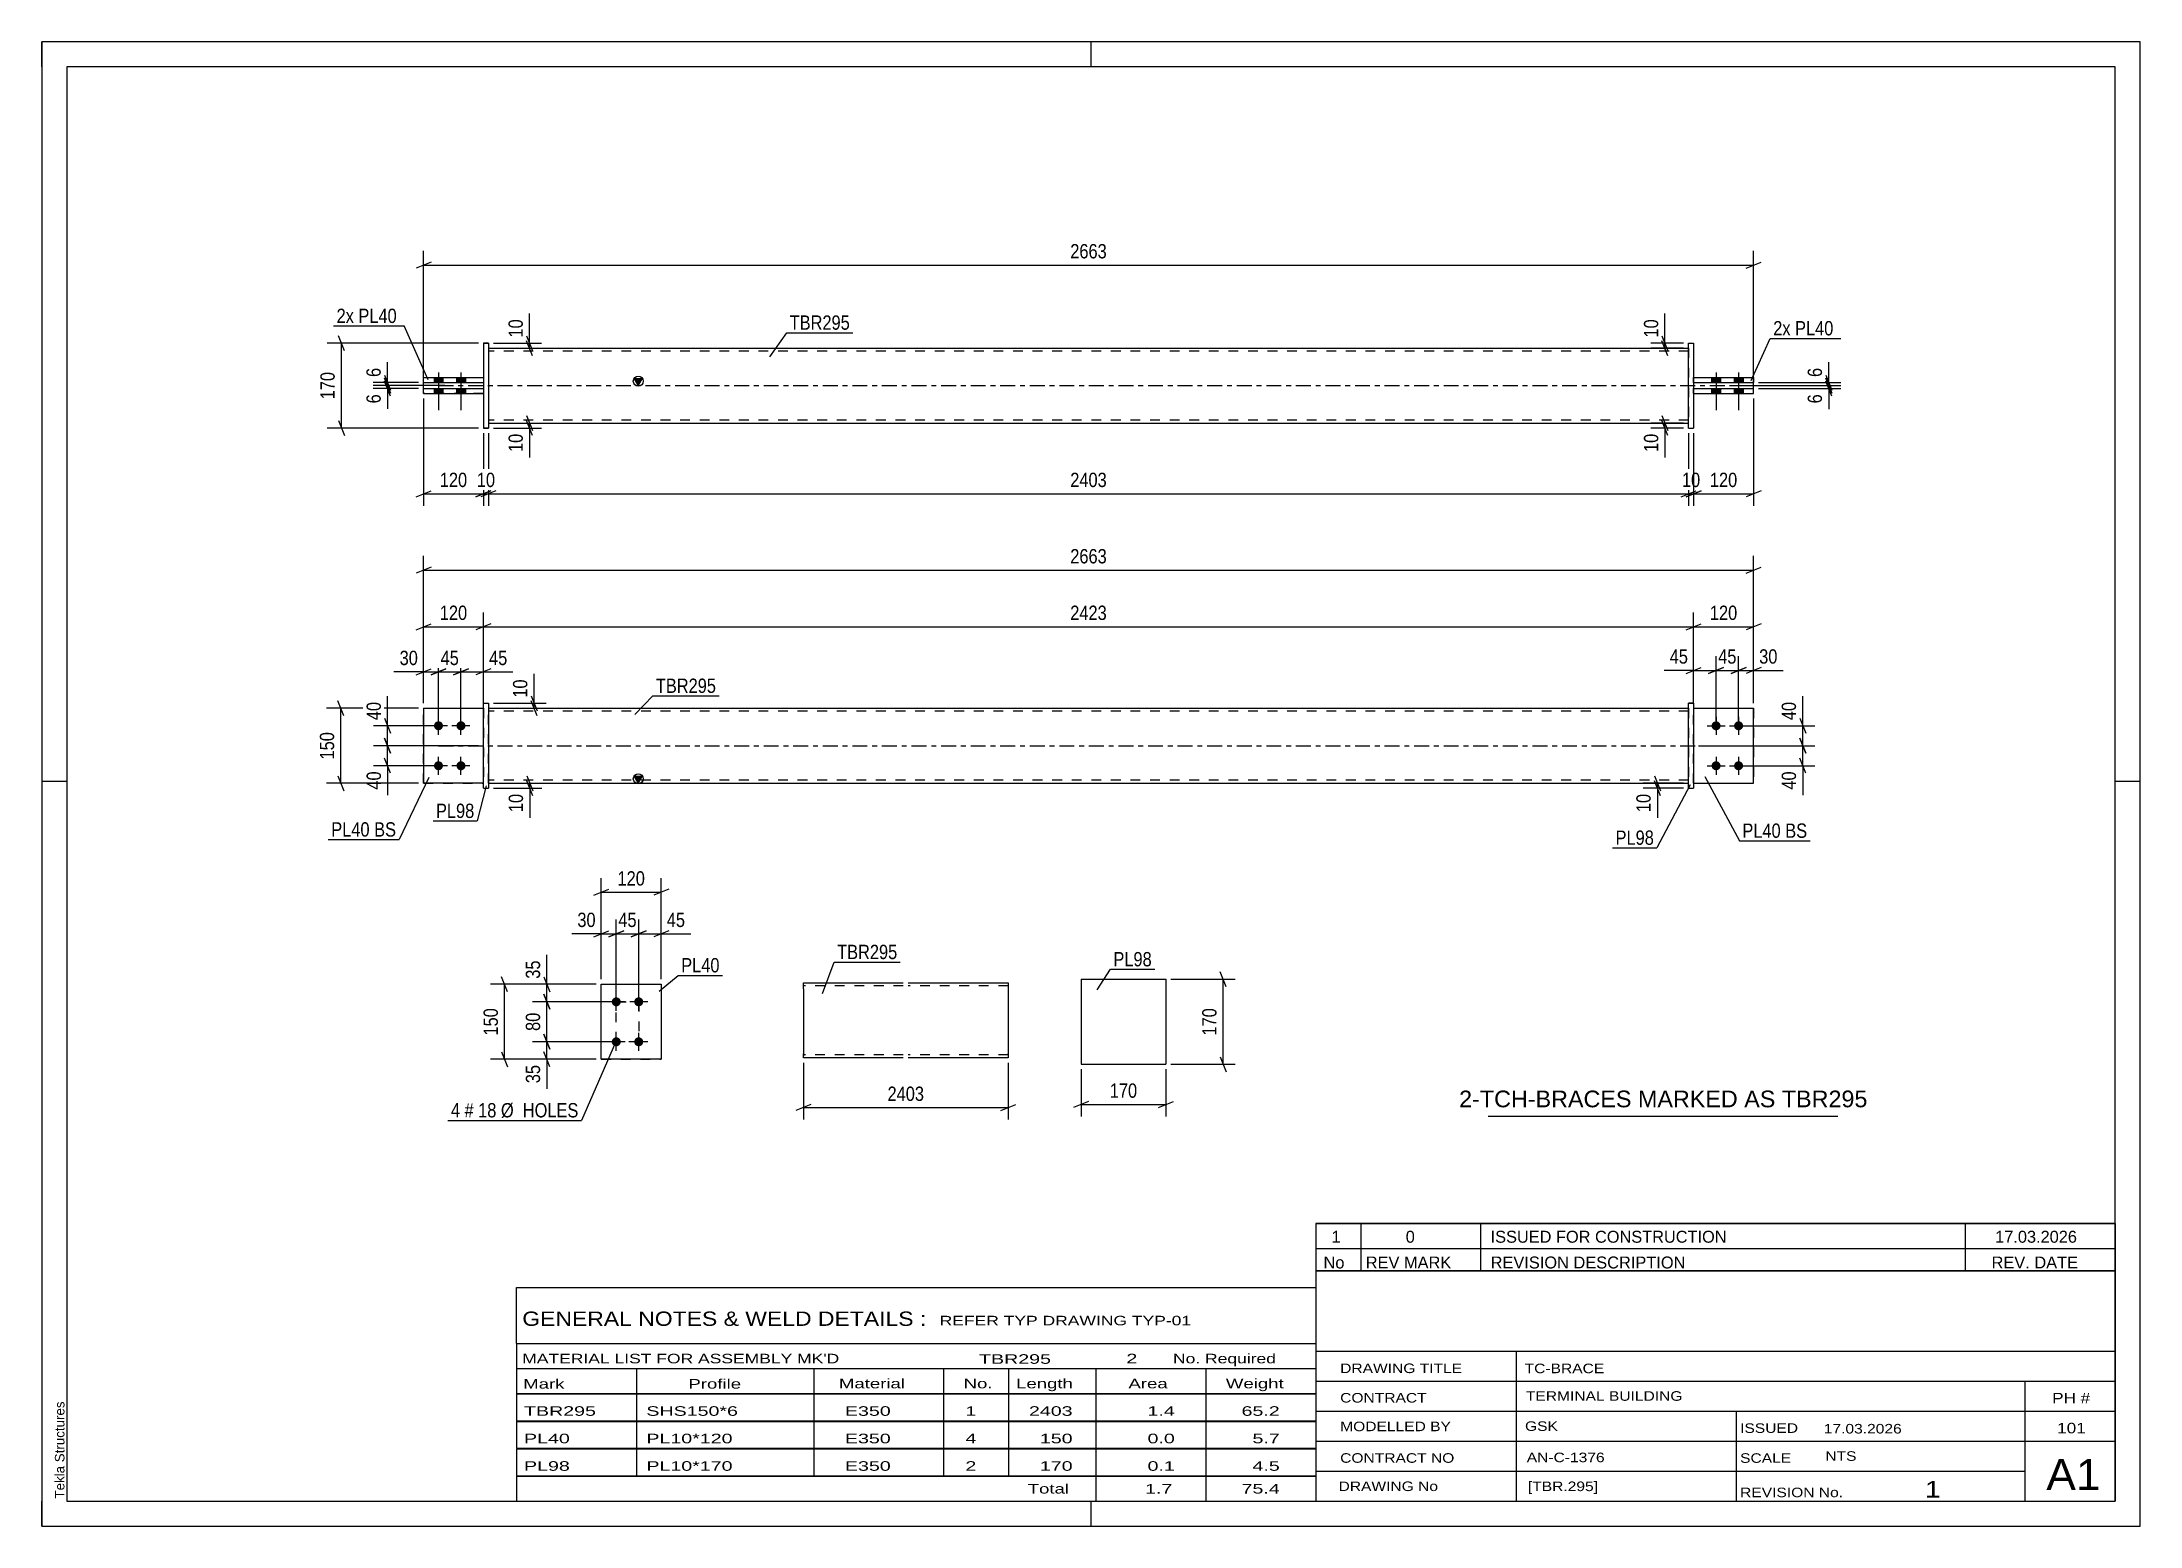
# Model space of a CAD drawing. Header units: millimetres. Extents: x 0 to 420, y 0 to 297.
import ezdxf

# ---------------------------------------------------------------- set-up
doc = ezdxf.new("R2010")
doc.units = ezdxf.units.MM
doc.linetypes.add('DXK_LINE_DOT2', pattern=[3.9198, 1.9599, -1.9599])
doc.linetypes.add('DXK_LINE_DOT3', pattern=[5.9187, 2.979, -0.9799, 0.9799, -0.9799])
doc.styles.add('Arial', font='ARIAL.TTF', dxfattribs={"height": 0.2})
doc.styles.add('Arial Narrow', font='ARIALN.TTF', dxfattribs={"height": 0.2})

# ---------------------------------------------------------------- blocks, each defined once
blk = doc.blocks.new('Unknown-580581747-1163')
at = {"color": 5, "linetype": 'Continuous'}
for p, q in [((420, 297), (0, 297)), ((0, 297), (0, 0)), ((0, 292), (0, 297)), ((210, 292), (210, 297)), ((420, 0), (420, 297)), ((415, 292), (5, 292)), ((5, 292), (5, 5)), ((415, 5), (415, 292)), ((5, 149), (0, 149)), ((420, 149), (415, 149)), ((0, 0), (0, 5)), ((5, 5), (415, 5)), ((210, 0), (210, 5)), ((0, 0), (420, 0))]:
    blk.add_line(p, q, dxfattribs=at)
at = {"color": 174, "linetype": 'Continuous', "style": 'Arial'}
blk.add_text('Tekla Structures', height=1.9102, rotation=90, dxfattribs=at).set_placement((4.5, 5.5))
blk = doc.blocks.new('Part-580581747-1819 - 1792')
at = {"color": 2, "linetype": 'Continuous'}
for p, q in [((330.63, 163.65), (342.63, 163.65)), ((342.63, 163.65), (342.63, 163.65)), ((342.63, 148.65), (342.63, 163.65)), ((330.63, 148.65), (342.63, 148.65))]:
    blk.add_line(p, q, dxfattribs=at)
at = {"color": 7, "linetype": 'DXK_LINE_DOT2'}
for p, q in [((330.63, 163.65), (342.63, 163.65)), ((330.63, 148.65), (330.63, 163.65)), ((342.63, 163.65), (342.63, 163.65)), ((330.63, 148.65), (330.63, 148.65)), ((330.63, 148.65), (342.63, 148.65))]:
    blk.add_line(p, q, dxfattribs=at)
blk = doc.blocks.new('Part-580581747-1799 - 1792')
at = {"color": 2, "linetype": 'Continuous'}
for p, q in [((330.63, 164.65), (329.63, 164.65)), ((329.63, 147.65), (329.63, 164.65)), ((330.63, 164.65), (330.63, 147.65)), ((329.63, 147.65), (329.63, 147.65)), ((329.63, 147.65), (330.63, 147.65))]:
    blk.add_line(p, q, dxfattribs=at)
at = {"color": 7, "linetype": 'DXK_LINE_DOT2'}
for p, q in [((329.63, 164.65), (329.63, 164.65)), ((329.63, 164.65), (330.63, 164.65)), ((330.63, 164.65), (330.63, 164.65)), ((329.63, 147.65), (330.63, 147.65))]:
    blk.add_line(p, q, dxfattribs=at)
blk = doc.blocks.new('Part-580581747-1804 - 1792')
at = {"color": 2, "linetype": 'Continuous'}
for p, q in [((76.38, 163.65), (88.38, 163.65)), ((76.38, 163.65), (76.38, 148.65)), ((88.38, 148.65), (76.38, 148.65)), ((76.38, 148.65), (76.38, 148.65))]:
    blk.add_line(p, q, dxfattribs=at)
at = {"color": 7, "linetype": 'DXK_LINE_DOT2'}
for p, q in [((76.38, 163.65), (88.38, 163.65)), ((88.38, 163.65), (88.38, 163.65)), ((88.38, 163.65), (88.38, 148.65)), ((76.38, 148.65), (88.38, 148.65))]:
    blk.add_line(p, q, dxfattribs=at)
blk = doc.blocks.new('Part-580581747-1809 - 1792')
at = {"color": 7, "linetype": 'DXK_LINE_DOT2'}
for p, q in [((76.38, 163.65), (88.38, 163.65)), ((76.38, 163.65), (88.38, 163.65)), ((76.38, 148.65), (76.38, 163.65)), ((88.38, 163.65), (88.38, 163.65)), ((88.38, 163.65), (88.38, 148.65)), ((76.38, 148.65), (88.38, 148.65)), ((88.38, 148.65), (76.38, 148.65)), ((76.38, 148.65), (76.38, 148.65))]:
    blk.add_line(p, q, dxfattribs=at)
blk = doc.blocks.new('Part-580581747-1814 - 1792')
at = {"color": 2, "linetype": 'Continuous'}
for p, q in [((88.38, 164.65), (89.38, 164.65)), ((88.38, 147.65), (88.38, 164.65)), ((89.38, 164.65), (89.38, 164.65)), ((89.38, 164.65), (89.38, 147.65)), ((88.38, 147.65), (89.38, 147.65))]:
    blk.add_line(p, q, dxfattribs=at)
at = {"color": 7, "linetype": 'DXK_LINE_DOT2'}
for p, q in [((88.38, 164.65), (89.38, 164.65)), ((88.38, 147.65), (89.38, 147.65))]:
    blk.add_line(p, q, dxfattribs=at)
blk = doc.blocks.new('Part-580581747-1824 - 1792')
at = {"linetype": 'Continuous'}
blk.add_hatch(color=2, dxfattribs=at).paths.add_polyline_path([(119.38, 148.65), (118.58, 150.05), (120.18, 150.05)])
at = {"color": 2, "linetype": 'Continuous'}
for p, q in [((89.38, 163.65), (329.63, 163.65)), ((89.38, 148.65), (329.63, 148.65)), ((119.38, 148.65), (118.58, 150.05)), ((118.58, 150.05), (120.18, 150.05)), ((120.18, 150.05), (119.38, 148.65))]:
    blk.add_line(p, q, dxfattribs=at)
at = {"color": 7, "linetype": 'DXK_LINE_DOT2'}
for p, q in [((89.38, 148.65), (89.38, 163.65)), ((329.63, 163.05), (89.38, 163.05)), ((329.63, 163.65), (329.63, 148.65)), ((329.63, 149.25), (89.38, 149.25))]:
    blk.add_line(p, q, dxfattribs=at)
at = {"color": 7, "linetype": 'DXK_LINE_DOT3'}
blk.add_line((79.38, 156.15), (339.63, 156.15), dxfattribs=at)
at = {"color": 2, "linetype": 'Continuous'}
blk.add_circle((119.38, 149.55), 1, dxfattribs=at)
blk = doc.blocks.new('Bolt-580581747-1830 - 1792')
at = {"linetype": 'Continuous'}
for points in [[(335.13, 161.05), (335.32, 161.03), (335.5, 160.97), (335.66, 160.88), (335.8, 160.75), (335.91, 160.6), (335.99, 160.43), (336.03, 160.24), (336.03, 160.05), (335.99, 159.87), (335.91, 159.7), (335.8, 159.55), (335.66, 159.42), (335.5, 159.33), (335.32, 159.27), (335.13, 159.25), (334.95, 159.27), (334.77, 159.33), (334.6, 159.42), (334.46, 159.55), (334.35, 159.7), (334.28, 159.87), (334.24, 160.05), (334.24, 160.24), (334.28, 160.43), (334.35, 160.6), (334.46, 160.75), (334.6, 160.88), (334.77, 160.97), (334.95, 161.03)], [(339.63, 161.05), (339.82, 161.03), (340, 160.97), (340.16, 160.88), (340.3, 160.75), (340.41, 160.6), (340.49, 160.43), (340.53, 160.24), (340.53, 160.05), (340.49, 159.87), (340.41, 159.7), (340.3, 159.55), (340.16, 159.42), (340, 159.33), (339.82, 159.27), (339.63, 159.25), (339.45, 159.27), (339.27, 159.33), (339.1, 159.42), (338.96, 159.55), (338.85, 159.7), (338.78, 159.87), (338.74, 160.05), (338.74, 160.24), (338.78, 160.43), (338.85, 160.6), (338.96, 160.75), (339.1, 160.88), (339.27, 160.97), (339.45, 161.03)], [(335.13, 153.05), (335.32, 153.03), (335.5, 152.97), (335.66, 152.88), (335.8, 152.75), (335.91, 152.6), (335.99, 152.43), (336.03, 152.24), (336.03, 152.05), (335.99, 151.87), (335.91, 151.7), (335.8, 151.55), (335.66, 151.42), (335.5, 151.33), (335.32, 151.27), (335.13, 151.25), (334.95, 151.27), (334.77, 151.33), (334.6, 151.42), (334.46, 151.55), (334.35, 151.7), (334.28, 151.87), (334.24, 152.05), (334.24, 152.24), (334.28, 152.43), (334.35, 152.6), (334.46, 152.75), (334.6, 152.88), (334.77, 152.97), (334.95, 153.03)], [(339.63, 153.05), (339.82, 153.03), (340, 152.97), (340.16, 152.88), (340.3, 152.75), (340.41, 152.6), (340.49, 152.43), (340.53, 152.24), (340.53, 152.05), (340.49, 151.87), (340.41, 151.7), (340.3, 151.55), (340.16, 151.42), (340, 151.33), (339.82, 151.27), (339.63, 151.25), (339.45, 151.27), (339.27, 151.33), (339.1, 151.42), (338.96, 151.55), (338.85, 151.7), (338.78, 151.87), (338.74, 152.05), (338.74, 152.24), (338.78, 152.43), (338.85, 152.6), (338.96, 152.75), (339.1, 152.88), (339.27, 152.97), (339.45, 153.03)]]:
    blk.add_hatch(color=1, dxfattribs=at).paths.add_polyline_path(points)
at = {"color": 1, "linetype": 'Continuous'}
for p, q in [((333.33, 160.15), (336.93, 160.15)), ((335.13, 161.95), (335.13, 158.35)), ((337.83, 160.15), (341.43, 160.15)), ((339.63, 161.95), (339.63, 158.35)), ((333.33, 152.15), (336.93, 152.15)), ((335.13, 153.95), (335.13, 150.35)), ((337.83, 152.15), (341.43, 152.15)), ((339.63, 153.95), (339.63, 150.35))]:
    blk.add_line(p, q, dxfattribs=at)
blk = doc.blocks.new('Bolt-580581747-1831 - 1792')
at = {"linetype": 'Continuous'}
for points in [[(79.38, 161.05), (79.57, 161.03), (79.74, 160.97), (79.91, 160.88), (80.05, 160.75), (80.16, 160.6), (80.23, 160.43), (80.27, 160.24), (80.27, 160.05), (80.23, 159.87), (80.16, 159.7), (80.05, 159.55), (79.91, 159.42), (79.74, 159.33), (79.57, 159.27), (79.38, 159.25), (79.19, 159.27), (79.01, 159.33), (78.85, 159.42), (78.71, 159.55), (78.6, 159.7), (78.52, 159.87), (78.48, 160.05), (78.48, 160.24), (78.52, 160.43), (78.6, 160.6), (78.71, 160.75), (78.85, 160.88), (79.01, 160.97), (79.19, 161.03)], [(83.88, 161.05), (84.07, 161.03), (84.24, 160.97), (84.41, 160.88), (84.55, 160.75), (84.66, 160.6), (84.73, 160.43), (84.77, 160.24), (84.77, 160.05), (84.73, 159.87), (84.66, 159.7), (84.55, 159.55), (84.41, 159.42), (84.24, 159.33), (84.07, 159.27), (83.88, 159.25), (83.69, 159.27), (83.51, 159.33), (83.35, 159.42), (83.21, 159.55), (83.1, 159.7), (83.02, 159.87), (82.98, 160.05), (82.98, 160.24), (83.02, 160.43), (83.1, 160.6), (83.21, 160.75), (83.35, 160.88), (83.51, 160.97), (83.69, 161.03)], [(79.38, 153.05), (79.57, 153.03), (79.74, 152.97), (79.91, 152.88), (80.05, 152.75), (80.16, 152.6), (80.23, 152.43), (80.27, 152.24), (80.27, 152.05), (80.23, 151.87), (80.16, 151.7), (80.05, 151.55), (79.91, 151.42), (79.74, 151.33), (79.57, 151.27), (79.38, 151.25), (79.19, 151.27), (79.01, 151.33), (78.85, 151.42), (78.71, 151.55), (78.6, 151.7), (78.52, 151.87), (78.48, 152.05), (78.48, 152.24), (78.52, 152.43), (78.6, 152.6), (78.71, 152.75), (78.85, 152.88), (79.01, 152.97), (79.19, 153.03)], [(83.88, 153.05), (84.07, 153.03), (84.24, 152.97), (84.41, 152.88), (84.55, 152.75), (84.66, 152.6), (84.73, 152.43), (84.77, 152.24), (84.77, 152.05), (84.73, 151.87), (84.66, 151.7), (84.55, 151.55), (84.41, 151.42), (84.24, 151.33), (84.07, 151.27), (83.88, 151.25), (83.69, 151.27), (83.51, 151.33), (83.35, 151.42), (83.21, 151.55), (83.1, 151.7), (83.02, 151.87), (82.98, 152.05), (82.98, 152.24), (83.02, 152.43), (83.1, 152.6), (83.21, 152.75), (83.35, 152.88), (83.51, 152.97), (83.69, 153.03)]]:
    blk.add_hatch(color=1, dxfattribs=at).paths.add_polyline_path(points)
at = {"color": 1, "linetype": 'Continuous'}
for p, q in [((81.18, 160.15), (77.58, 160.15)), ((79.38, 158.35), (79.38, 161.95)), ((85.68, 160.15), (82.08, 160.15)), ((83.88, 158.35), (83.88, 161.95)), ((81.18, 152.15), (77.58, 152.15)), ((79.38, 150.35), (79.38, 153.95)), ((85.68, 152.15), (82.08, 152.15)), ((83.88, 150.35), (83.88, 153.95))]:
    blk.add_line(p, q, dxfattribs=at)
blk = doc.blocks.new('Part-580581747-1836 - 1792')
at = {"color": 7, "linetype": 'DXK_LINE_DOT2'}
for p, q in [((330.63, 163.65), (342.63, 163.65)), ((330.63, 148.65), (330.63, 163.65)), ((330.63, 163.65), (342.63, 163.65)), ((342.63, 163.65), (342.63, 163.65)), ((342.63, 163.65), (342.63, 148.65)), ((330.63, 148.65), (330.63, 148.65)), ((330.63, 148.65), (342.63, 148.65)), ((330.63, 148.65), (342.63, 148.65))]:
    blk.add_line(p, q, dxfattribs=at)
blk = doc.blocks.new('Part-580581747-2124 - 2115')
at = {"linetype": 'Continuous'}
blk.add_hatch(color=2, dxfattribs=at).paths.add_polyline_path([(119.38, 228.22), (118.58, 229.62), (120.18, 229.62)])
at = {"color": 2, "linetype": 'Continuous'}
for p, q in [((89.38, 235.72), (329.63, 235.72)), ((119.38, 228.22), (118.58, 229.62)), ((118.58, 229.62), (120.18, 229.62)), ((120.18, 229.62), (119.38, 228.22)), ((89.38, 220.72), (329.63, 220.72))]:
    blk.add_line(p, q, dxfattribs=at)
at = {"color": 7, "linetype": 'DXK_LINE_DOT2'}
for p, q in [((89.38, 235.72), (89.38, 220.72)), ((329.63, 235.72), (329.63, 220.72)), ((329.63, 235.12), (89.38, 235.12)), ((329.63, 221.32), (89.38, 221.32))]:
    blk.add_line(p, q, dxfattribs=at)
at = {"color": 7, "linetype": 'DXK_LINE_DOT3'}
blk.add_line((79.38, 228.22), (339.63, 228.22), dxfattribs=at)
at = {"color": 2, "linetype": 'Continuous'}
blk.add_circle((119.38, 229.12), 1, dxfattribs=at)
blk = doc.blocks.new('Part-580581747-2125 - 2115')
at = {"color": 2, "linetype": 'Continuous'}
for p, q in [((329.63, 236.72), (329.63, 236.72)), ((329.63, 219.72), (329.63, 236.72)), ((329.63, 236.72), (330.63, 236.72)), ((330.63, 236.72), (330.63, 236.72)), ((330.63, 236.72), (330.63, 219.72)), ((329.63, 219.72), (330.63, 219.72)), ((329.63, 219.72), (329.63, 219.72)), ((330.63, 219.72), (330.63, 219.72))]:
    blk.add_line(p, q, dxfattribs=at)
at = {"color": 7, "linetype": 'DXK_LINE_DOT2'}
for p, q in [((329.63, 236.72), (329.63, 236.72)), ((329.63, 236.72), (330.63, 236.72)), ((329.63, 219.72), (330.63, 219.72))]:
    blk.add_line(p, q, dxfattribs=at)
blk = doc.blocks.new('Bolt-580581747-2118 - 2115')
at = {"linetype": 'Continuous'}
for points in [[(78.48, 228.82), (80.28, 228.82), (80.28, 229.82), (78.48, 229.82)], [(78.48, 228.82), (80.28, 228.82), (80.28, 229.82), (78.48, 229.82)], [(78.48, 226.62), (80.28, 226.62), (80.28, 227.62), (78.48, 227.62)], [(78.48, 226.62), (80.28, 226.62), (80.28, 227.62), (78.48, 227.62)], [(82.98, 228.82), (84.78, 228.82), (84.78, 229.82), (82.98, 229.82)], [(82.98, 228.82), (84.78, 228.82), (84.78, 229.82), (82.98, 229.82)], [(82.98, 226.62), (84.78, 226.62), (84.78, 227.62), (82.98, 227.62)], [(82.98, 226.62), (84.78, 226.62), (84.78, 227.62), (82.98, 227.62)]]:
    blk.add_hatch(color=1, dxfattribs=at).paths.add_polyline_path(points)
at = {"color": 1, "linetype": 'Continuous'}
for p, q in [((78.48, 229.82), (78.48, 228.82)), ((78.48, 229.82), (78.48, 228.82)), ((78.48, 227.62), (78.48, 226.62)), ((78.48, 227.62), (78.48, 226.62)), ((79.38, 230.82), (79.38, 223.32)), ((79.38, 230.82), (79.38, 223.32)), ((80.28, 229.82), (80.28, 228.82)), ((80.28, 229.82), (80.28, 228.82)), ((80.28, 227.62), (80.28, 226.62)), ((80.28, 227.62), (80.28, 226.62)), ((82.98, 229.82), (82.98, 228.82)), ((82.98, 229.82), (82.98, 228.82)), ((82.98, 227.62), (82.98, 226.62)), ((82.98, 227.62), (82.98, 226.62)), ((83.88, 230.82), (83.88, 223.32)), ((83.88, 230.82), (83.88, 223.32)), ((84.78, 229.82), (84.78, 228.82)), ((84.78, 229.82), (84.78, 228.82)), ((84.78, 227.62), (84.78, 226.62)), ((84.78, 227.62), (84.78, 226.62))]:
    blk.add_line(p, q, dxfattribs=at)
blk = doc.blocks.new('Part-580581747-2135 - 2115')
at = {"color": 2, "linetype": 'Continuous'}
for p, q in [((76.38, 229.82), (88.38, 229.82)), ((76.38, 228.82), (76.38, 229.82)), ((76.38, 228.82), (88.38, 228.82)), ((76.38, 228.82), (76.38, 228.82))]:
    blk.add_line(p, q, dxfattribs=at)
at = {"color": 7, "linetype": 'DXK_LINE_DOT2'}
for p, q in [((76.38, 229.82), (88.38, 229.82)), ((76.38, 229.82), (76.38, 229.82)), ((76.38, 228.82), (88.38, 228.82)), ((88.38, 229.82), (88.38, 228.82))]:
    blk.add_line(p, q, dxfattribs=at)
blk = doc.blocks.new('Bolt-580581747-2119 - 2115')
at = {"linetype": 'Continuous'}
for points in [[(336.03, 229.82), (334.23, 229.82), (334.23, 228.82), (336.03, 228.82)], [(336.03, 229.82), (334.23, 229.82), (334.23, 228.82), (336.03, 228.82)], [(336.03, 227.62), (334.23, 227.62), (334.23, 226.62), (336.03, 226.62)], [(336.03, 227.62), (334.23, 227.62), (334.23, 226.62), (336.03, 226.62)], [(340.53, 229.82), (338.73, 229.82), (338.73, 228.82), (340.53, 228.82)], [(340.53, 229.82), (338.73, 229.82), (338.73, 228.82), (340.53, 228.82)], [(340.53, 227.62), (338.73, 227.62), (338.73, 226.62), (340.53, 226.62)], [(340.53, 227.62), (338.73, 227.62), (338.73, 226.62), (340.53, 226.62)]]:
    blk.add_hatch(color=1, dxfattribs=at).paths.add_polyline_path(points)
at = {"color": 1, "linetype": 'Continuous'}
for p, q in [((334.23, 229.82), (334.23, 228.82)), ((334.23, 229.82), (334.23, 228.82)), ((334.23, 227.62), (334.23, 226.62)), ((334.23, 227.62), (334.23, 226.62)), ((335.13, 230.82), (335.13, 223.32)), ((335.13, 230.82), (335.13, 223.32)), ((336.03, 229.82), (336.03, 228.82)), ((336.03, 229.82), (336.03, 228.82)), ((336.03, 227.62), (336.03, 226.62)), ((336.03, 227.62), (336.03, 226.62)), ((338.73, 229.82), (338.73, 228.82)), ((338.73, 229.82), (338.73, 228.82)), ((338.73, 227.62), (338.73, 226.62)), ((338.73, 227.62), (338.73, 226.62)), ((339.63, 230.82), (339.63, 223.32)), ((339.63, 230.82), (339.63, 223.32)), ((340.53, 229.82), (340.53, 228.82)), ((340.53, 229.82), (340.53, 228.82)), ((340.53, 227.62), (340.53, 226.62)), ((340.53, 227.62), (340.53, 226.62))]:
    blk.add_line(p, q, dxfattribs=at)
blk = doc.blocks.new('Part-580581747-2130 - 2115')
at = {"color": 2, "linetype": 'Continuous'}
for p, q in [((76.38, 227.62), (88.38, 227.62)), ((76.38, 226.62), (76.38, 227.62)), ((76.38, 226.62), (88.38, 226.62)), ((76.38, 226.62), (76.38, 226.62))]:
    blk.add_line(p, q, dxfattribs=at)
at = {"color": 7, "linetype": 'DXK_LINE_DOT2'}
for p, q in [((76.38, 227.62), (88.38, 227.62)), ((88.38, 227.62), (88.38, 226.62)), ((88.38, 226.62), (76.38, 226.62))]:
    blk.add_line(p, q, dxfattribs=at)
blk = doc.blocks.new('Part-580581747-2136 - 2115')
at = {"color": 2, "linetype": 'Continuous'}
for p, q in [((88.38, 236.72), (89.38, 236.72)), ((88.38, 236.72), (88.38, 219.72)), ((89.38, 236.72), (89.38, 236.72)), ((89.38, 236.72), (89.38, 219.72)), ((89.38, 219.72), (88.38, 219.72)), ((88.38, 219.72), (88.38, 219.72))]:
    blk.add_line(p, q, dxfattribs=at)
at = {"color": 7, "linetype": 'DXK_LINE_DOT2'}
for p, q in [((89.38, 236.72), (88.38, 236.72)), ((89.38, 236.72), (89.38, 236.72)), ((88.38, 219.72), (89.38, 219.72))]:
    blk.add_line(p, q, dxfattribs=at)
blk = doc.blocks.new('Part-580581747-2141 - 2115')
at = {"color": 2, "linetype": 'Continuous'}
for p, q in [((330.63, 229.82), (342.63, 229.82)), ((330.63, 228.82), (342.63, 228.82)), ((342.63, 229.82), (342.63, 228.82))]:
    blk.add_line(p, q, dxfattribs=at)
at = {"color": 7, "linetype": 'DXK_LINE_DOT2'}
for p, q in [((330.63, 228.82), (330.63, 229.82)), ((330.63, 229.82), (342.63, 229.82)), ((330.63, 228.82), (342.63, 228.82)), ((342.63, 229.82), (342.63, 229.82))]:
    blk.add_line(p, q, dxfattribs=at)
blk = doc.blocks.new('Part-580581747-2146 - 2115')
at = {"color": 2, "linetype": 'Continuous'}
for p, q in [((330.63, 227.62), (342.63, 227.62)), ((342.63, 226.62), (342.63, 227.62)), ((330.63, 226.62), (342.63, 226.62))]:
    blk.add_line(p, q, dxfattribs=at)
at = {"color": 7, "linetype": 'DXK_LINE_DOT2'}
for p, q in [((330.63, 226.62), (330.63, 227.62)), ((330.63, 227.62), (342.63, 227.62)), ((330.63, 226.62), (342.63, 226.62))]:
    blk.add_line(p, q, dxfattribs=at)
blk = doc.blocks.new('Bolt-580581747-1445 - 1411')
at = {"linetype": 'Continuous'}
for points in [[(114.96, 104.01), (114.77, 104.03), (114.59, 104.08), (114.43, 104.18), (114.29, 104.3), (114.18, 104.46), (114.1, 104.63), (114.06, 104.81), (114.06, 105), (114.1, 105.18), (114.18, 105.36), (114.29, 105.51), (114.43, 105.63), (114.59, 105.73), (114.77, 105.79), (114.96, 105.81), (115.15, 105.79), (115.33, 105.73), (115.49, 105.63), (115.63, 105.51), (115.74, 105.36), (115.82, 105.18), (115.85, 105), (115.85, 104.81), (115.82, 104.63), (115.74, 104.46), (115.63, 104.3), (115.49, 104.18), (115.33, 104.08), (115.15, 104.03)], [(119.46, 104.01), (119.27, 104.03), (119.09, 104.08), (118.93, 104.18), (118.79, 104.3), (118.68, 104.46), (118.6, 104.63), (118.56, 104.81), (118.56, 105), (118.6, 105.18), (118.68, 105.36), (118.79, 105.51), (118.93, 105.63), (119.09, 105.73), (119.27, 105.79), (119.46, 105.81), (119.65, 105.79), (119.83, 105.73), (119.99, 105.63), (120.13, 105.51), (120.24, 105.36), (120.32, 105.18), (120.35, 105), (120.35, 104.81), (120.32, 104.63), (120.24, 104.46), (120.13, 104.3), (119.99, 104.18), (119.83, 104.08), (119.65, 104.03)], [(114.96, 96.01), (114.77, 96.03), (114.59, 96.08), (114.43, 96.18), (114.29, 96.3), (114.18, 96.46), (114.1, 96.63), (114.06, 96.81), (114.06, 97), (114.1, 97.18), (114.18, 97.36), (114.29, 97.51), (114.43, 97.63), (114.59, 97.73), (114.77, 97.79), (114.96, 97.81), (115.15, 97.79), (115.33, 97.73), (115.49, 97.63), (115.63, 97.51), (115.74, 97.36), (115.82, 97.18), (115.85, 97), (115.85, 96.81), (115.82, 96.63), (115.74, 96.46), (115.63, 96.3), (115.49, 96.18), (115.33, 96.08), (115.15, 96.03)], [(119.46, 96.01), (119.27, 96.03), (119.09, 96.08), (118.93, 96.18), (118.79, 96.3), (118.68, 96.46), (118.6, 96.63), (118.56, 96.81), (118.56, 97), (118.6, 97.18), (118.68, 97.36), (118.79, 97.51), (118.93, 97.63), (119.09, 97.73), (119.27, 97.79), (119.46, 97.81), (119.65, 97.79), (119.83, 97.73), (119.99, 97.63), (120.13, 97.51), (120.24, 97.36), (120.32, 97.18), (120.35, 97), (120.35, 96.81), (120.32, 96.63), (120.24, 96.46), (120.13, 96.3), (119.99, 96.18), (119.83, 96.08), (119.65, 96.03)]]:
    blk.add_hatch(color=1, dxfattribs=at).paths.add_polyline_path(points)
at = {"color": 1, "linetype": 'Continuous'}
for p, q in [((114.96, 103.11), (114.96, 106.71)), ((119.46, 103.11), (119.46, 106.71)), ((116.76, 104.91), (113.16, 104.91)), ((121.26, 104.91), (117.66, 104.91)), ((116.76, 96.91), (113.16, 96.91)), ((114.96, 95.11), (114.96, 98.71)), ((121.26, 96.91), (117.66, 96.91)), ((119.46, 95.11), (119.46, 98.71))]:
    blk.add_line(p, q, dxfattribs=at)
blk = doc.blocks.new('Part-580581747-1460 - 1411')
at = {"color": 2, "linetype": 'Continuous'}
for p, q in [((111.96, 108.41), (123.96, 108.41)), ((111.96, 93.41), (111.96, 108.41)), ((123.96, 108.41), (123.96, 108.41)), ((123.96, 108.41), (123.96, 93.41)), ((123.96, 93.41), (111.96, 93.41)), ((111.96, 93.41), (111.96, 93.41))]:
    blk.add_line(p, q, dxfattribs=at)
at = {"color": 7, "linetype": 'DXK_LINE_DOT2'}
for p, q in [((111.96, 108.41), (123.96, 108.41)), ((111.96, 93.41), (123.96, 93.41)), ((111.96, 93.41), (111.96, 93.41))]:
    blk.add_line(p, q, dxfattribs=at)
blk = doc.blocks.new('Part-580581747-1391 - 1375')
at = {"color": 2, "linetype": 'Continuous'}
for p, q in [((208, 109.41), (208, 92.41)), ((208, 109.41), (225, 109.41)), ((225, 109.41), (225, 92.41)), ((208, 92.41), (225, 92.41))]:
    blk.add_line(p, q, dxfattribs=at)
blk = doc.blocks.new('Part-580581747-1274 - 1255')
at = {"color": 2, "linetype": 'Continuous'}
for p, q in [((152.43, 107.53), (152.43, 108.73)), ((152.43, 108.73), (172.43, 108.73)), ((152.43, 107.53), (152.43, 94.47)), ((173.43, 108.73), (193.43, 108.73)), ((193.43, 108.73), (193.43, 108.64)), ((193.43, 108.64), (193.43, 107.53)), ((193.43, 107.53), (193.43, 93.73)), ((152.43, 93.82), (152.43, 94.47)), ((152.43, 93.73), (152.43, 93.82)), ((172.43, 93.73), (152.43, 93.73)), ((193.43, 93.73), (173.43, 93.73))]:
    blk.add_line(p, q, dxfattribs=at)
at = {"color": 7, "linetype": 'DXK_LINE_DOT2'}
for p, q in [((172.43, 108.13), (152.43, 108.13)), ((193.43, 108.13), (173.43, 108.13)), ((193.43, 108.38), (193.43, 107.53)), ((152.43, 94.47), (152.43, 94.08)), ((152.43, 94.33), (152.43, 94.38)), ((172.43, 94.33), (152.43, 94.33)), ((193.43, 94.33), (173.43, 94.33)), ((193.43, 94.38), (193.43, 94.47)), ((193.43, 94.33), (193.43, 94.38)), ((193.43, 94.33), (193.43, 94.38))]:
    blk.add_line(p, q, dxfattribs=at)
blk = doc.blocks.new('Rectangle-580581747-1569 - 1411')
at = {"color": 1, "linetype": 'DXK_LINE_DOT2'}
blk.add_lwpolyline([(114.96, 104.91), (119.46, 104.91), (119.46, 96.91), (114.96, 96.91), (114.96, 104.91)], close=True, dxfattribs=at)
blk = doc.blocks.new('StraightDimension-580581747-2011 - 1792')
at = {"color": 7, "linetype": 'Continuous'}
for p, q in [((83.88, 161.15), (83.88, 173.8)), ((88.38, 164.65), (88.38, 173.8)), ((82.38, 170.35), (85.38, 171.55)), ((83.88, 170.95), (88.38, 170.95)), ((89.88, 171.55), (86.88, 170.35))]:
    blk.add_line(p, q, dxfattribs=at)
at = {"color": 0}
blk.add_wipeout([(93.76, 171.7), (93.76, 175.9), (88.9, 175.9), (88.9, 171.7)], dxfattribs=at)
at = {"color": 7, "linetype": 'Continuous'}
blk.add_line((88.38, 170.95), (94.28, 170.95), dxfattribs=at)
blk.add_line((88.38, 170.95), (94.28, 170.95), dxfattribs=at)
at = {"color": 3, "style": 'Arial Narrow'}
blk.add_text('45', height=2.863, dxfattribs=at).set_placement((89.5, 172.3))
blk = doc.blocks.new('StraightDimension-580581747-1863 - 1792')
at = {"color": 7, "linetype": 'Continuous'}
for p, q in [((335.13, 161.15), (335.13, 174.09)), ((339.63, 161.15), (339.63, 174.09)), ((333.63, 170.64), (336.63, 171.84)), ((335.13, 171.24), (339.63, 171.24)), ((341.13, 171.84), (338.13, 170.64))]:
    blk.add_line(p, q, dxfattribs=at)
at = {"color": 0}
blk.add_wipeout([(339.81, 171.99), (339.81, 176.19), (334.95, 176.19), (334.95, 171.99)], dxfattribs=at)
at = {"color": 3, "style": 'Arial Narrow'}
blk.add_text('45', height=2.863, dxfattribs=at).set_placement((335.55, 172.59))
blk = doc.blocks.new('StraightDimension-580581747-1932 - 1792')
at = {"color": 7, "linetype": 'Continuous'}
for p, q in [((330.63, 164.65), (330.63, 182.83)), ((342.63, 164.65), (342.63, 182.83)), ((329.13, 179.38), (332.13, 180.58)), ((330.63, 179.98), (342.63, 179.98)), ((344.13, 180.58), (341.13, 179.38))]:
    blk.add_line(p, q, dxfattribs=at)
at = {"color": 0}
blk.add_wipeout([(339.97, 180.73), (339.97, 184.93), (333.29, 184.93), (333.29, 180.73)], dxfattribs=at)
at = {"color": 3, "style": 'Arial Narrow'}
blk.add_text('120', height=2.863, dxfattribs=at).set_placement((333.89, 181.33))
blk = doc.blocks.new('StraightDimension-580581747-2057 - 1792')
at = {"color": 7, "linetype": 'Continuous'}
for p, q in [((87.38, 156.15), (66.35, 156.15)), ((68.6, 157.65), (69.8, 154.65)), ((69.2, 152.15), (69.2, 156.15)), ((78.38, 152.15), (66.35, 152.15)), ((69.8, 150.65), (68.6, 153.65))]:
    blk.add_line(p, q, dxfattribs=at)
at = {"color": 0}
blk.add_wipeout([(68.45, 151.62), (64.25, 151.62), (64.25, 146.77), (68.45, 146.77)], dxfattribs=at)
at = {"color": 7, "linetype": 'Continuous'}
blk.add_line((69.2, 152.15), (69.2, 146.24), dxfattribs=at)
blk.add_line((69.2, 152.15), (69.2, 146.24), dxfattribs=at)
at = {"color": 3, "style": 'Arial Narrow'}
blk.add_text('40', height=2.863, rotation=90.0002, dxfattribs=at).set_placement((67.85, 147.37))
blk = doc.blocks.new('StraightDimension-580581747-2028 - 1792')
at = {"color": 7, "linetype": 'Continuous'}
for p, q in [((60.44, 162.15), (59.24, 165.15)), ((75.38, 163.65), (56.99, 163.65)), ((59.84, 148.65), (59.84, 163.65)), ((75.38, 148.65), (56.99, 148.65)), ((59.24, 150.15), (60.44, 147.15))]:
    blk.add_line(p, q, dxfattribs=at)
at = {"color": 0}
blk.add_wipeout([(59.09, 159.49), (54.89, 159.49), (54.89, 152.81), (59.09, 152.81)], dxfattribs=at)
at = {"color": 3, "style": 'Arial Narrow'}
blk.add_text('150', height=2.863, rotation=90.0002, dxfattribs=at).set_placement((58.49, 153.41))
blk = doc.blocks.new('StraightDimension-580581747-1922 - 1792')
at = {"color": 7, "linetype": 'Continuous'}
for p, q in [((331.63, 156.15), (354.88, 156.15)), ((351.88, 157.65), (353.08, 154.65)), ((352.48, 152.15), (352.48, 156.15)), ((340.63, 152.15), (354.88, 152.15)), ((353.08, 150.65), (351.88, 153.65))]:
    blk.add_line(p, q, dxfattribs=at)
at = {"color": 0}
blk.add_wipeout([(351.73, 151.62), (347.53, 151.62), (347.53, 146.77), (351.73, 146.77)], dxfattribs=at)
at = {"color": 7, "linetype": 'Continuous'}
blk.add_line((352.48, 152.15), (352.48, 146.24), dxfattribs=at)
blk.add_line((352.48, 152.15), (352.48, 146.24), dxfattribs=at)
at = {"color": 3, "style": 'Arial Narrow'}
blk.add_text('40', height=2.863, rotation=90.0002, dxfattribs=at).set_placement((351.13, 147.37))
blk = doc.blocks.new('StraightDimension-580581747-1966 - 1792')
at = {"color": 7, "linetype": 'Continuous'}
for p, q in [((76.38, 164.65), (76.38, 182.83)), ((88.38, 157.15), (88.38, 182.83)), ((74.88, 179.38), (77.88, 180.58)), ((76.38, 179.98), (88.38, 179.98)), ((89.88, 180.58), (86.88, 179.38))]:
    blk.add_line(p, q, dxfattribs=at)
at = {"color": 0}
blk.add_wipeout([(85.72, 180.73), (85.72, 184.93), (79.04, 184.93), (79.04, 180.73)], dxfattribs=at)
at = {"color": 3, "style": 'Arial Narrow'}
blk.add_text('120', height=2.863, dxfattribs=at).set_placement((79.64, 181.33))
blk = doc.blocks.new('StraightDimension-580581747-1838 - 1792')
at = {"color": 7, "linetype": 'Continuous'}
for p, q in [((90.38, 164.65), (100.91, 164.65)), ((97.91, 166.15), (99.11, 163.15)), ((99.11, 162.15), (97.91, 165.15)), ((98.51, 163.65), (98.51, 164.65)), ((90.38, 163.65), (100.91, 163.65))]:
    blk.add_line(p, q, dxfattribs=at)
at = {"color": 0}
blk.add_wipeout([(97.76, 170.03), (93.56, 170.03), (93.56, 165.17), (97.76, 165.17)], dxfattribs=at)
at = {"color": 7, "linetype": 'Continuous'}
blk.add_line((98.51, 164.65), (98.51, 170.55), dxfattribs=at)
blk.add_line((98.51, 164.65), (98.51, 170.55), dxfattribs=at)
at = {"color": 3, "style": 'Arial Narrow'}
blk.add_text('10', height=2.863, rotation=90.0002, dxfattribs=at).set_placement((97.16, 165.77))
blk = doc.blocks.new('StraightDimension-580581747-1847 - 1792')
at = {"color": 7, "linetype": 'Continuous'}
for p, q in [((339.63, 161.15), (339.63, 174.09)), ((342.63, 164.65), (342.63, 174.09)), ((338.13, 170.64), (341.13, 171.84)), ((339.63, 171.24), (342.63, 171.24)), ((344.13, 171.84), (341.13, 170.64))]:
    blk.add_line(p, q, dxfattribs=at)
at = {"color": 0}
blk.add_wipeout([(348.01, 171.99), (348.01, 176.19), (343.16, 176.19), (343.16, 171.99)], dxfattribs=at)
at = {"color": 7, "linetype": 'Continuous'}
blk.add_line((342.63, 171.24), (348.54, 171.24), dxfattribs=at)
blk.add_line((342.63, 171.24), (348.54, 171.24), dxfattribs=at)
at = {"color": 3, "style": 'Arial Narrow'}
blk.add_text('30', height=2.863, dxfattribs=at).set_placement((343.76, 172.59))
blk = doc.blocks.new('StraightDimension-580581747-1876 - 1792')
at = {"color": 7, "linetype": 'Continuous'}
for p, q in [((330.63, 164.65), (330.63, 174.09)), ((335.13, 161.15), (335.13, 174.09)), ((329.13, 170.64), (332.13, 171.84)), ((330.63, 171.24), (335.13, 171.24)), ((336.63, 171.84), (333.63, 170.64))]:
    blk.add_line(p, q, dxfattribs=at)
at = {"color": 0}
blk.add_wipeout([(330.11, 171.99), (330.11, 176.19), (325.25, 176.19), (325.25, 171.99)], dxfattribs=at)
at = {"color": 7, "linetype": 'Continuous'}
blk.add_line((330.63, 171.24), (324.73, 171.24), dxfattribs=at)
blk.add_line((330.63, 171.24), (324.73, 171.24), dxfattribs=at)
at = {"color": 3, "style": 'Arial Narrow'}
blk.add_text('45', height=2.863, dxfattribs=at).set_placement((325.85, 172.59))
blk = doc.blocks.new('StraightDimension-580581747-1893 - 1792')
at = {"color": 7, "linetype": 'Continuous'}
for p, q in [((76.38, 164.65), (76.38, 194.15)), ((342.63, 164.65), (342.63, 194.15)), ((77.88, 191.9), (74.88, 190.7)), ((76.38, 191.3), (342.63, 191.3)), ((341.13, 190.7), (344.13, 191.9))]:
    blk.add_line(p, q, dxfattribs=at)
at = {"color": 0}
blk.add_wipeout([(213.76, 192.05), (213.76, 196.25), (205.25, 196.25), (205.25, 192.05)], dxfattribs=at)
at = {"color": 3, "style": 'Arial Narrow'}
blk.add_text('2663', height=2.863, dxfattribs=at).set_placement((205.85, 192.65))
blk = doc.blocks.new('StraightDimension-580581747-2076 - 1792')
at = {"color": 7, "linetype": 'Continuous'}
for p, q in [((328.63, 148.65), (320.53, 148.65)), ((328.63, 147.65), (320.53, 147.65)), ((322.78, 150.15), (323.98, 147.15)), ((323.98, 146.15), (322.78, 149.15)), ((323.38, 147.65), (323.38, 148.65))]:
    blk.add_line(p, q, dxfattribs=at)
at = {"color": 0}
blk.add_wipeout([(322.63, 147.12), (318.43, 147.12), (318.43, 142.27), (322.63, 142.27)], dxfattribs=at)
at = {"color": 7, "linetype": 'Continuous'}
blk.add_line((323.38, 147.65), (323.38, 141.74), dxfattribs=at)
blk.add_line((323.38, 147.65), (323.38, 141.74), dxfattribs=at)
at = {"color": 3, "style": 'Arial Narrow'}
blk.add_text('10', height=2.863, rotation=90.0002, dxfattribs=at).set_placement((322.03, 142.87))
blk = doc.blocks.new('StraightDimension-580581747-1913 - 1792')
at = {"color": 7, "linetype": 'Continuous'}
for p, q in [((340.63, 160.15), (354.88, 160.15)), ((351.88, 161.65), (353.08, 158.65)), ((352.48, 156.15), (352.48, 160.15)), ((331.63, 156.15), (354.88, 156.15)), ((353.08, 154.65), (351.88, 157.65))]:
    blk.add_line(p, q, dxfattribs=at)
at = {"color": 0}
blk.add_wipeout([(351.73, 165.53), (347.53, 165.53), (347.53, 160.67), (351.73, 160.67)], dxfattribs=at)
at = {"color": 7, "linetype": 'Continuous'}
blk.add_line((352.48, 160.15), (352.48, 166.05), dxfattribs=at)
blk.add_line((352.48, 160.15), (352.48, 166.05), dxfattribs=at)
at = {"color": 3, "style": 'Arial Narrow'}
blk.add_text('40', height=2.863, rotation=90.0002, dxfattribs=at).set_placement((351.13, 161.27))
blk = doc.blocks.new('StraightDimension-580581747-1951 - 1792')
at = {"color": 7, "linetype": 'Continuous'}
for p, q in [((88.38, 157.15), (88.38, 182.83)), ((330.63, 164.65), (330.63, 182.83)), ((89.88, 180.58), (86.88, 179.38)), ((88.38, 179.98), (330.63, 179.98)), ((329.13, 179.38), (332.13, 180.58))]:
    blk.add_line(p, q, dxfattribs=at)
at = {"color": 0}
blk.add_wipeout([(213.76, 180.73), (213.76, 184.93), (205.25, 184.93), (205.25, 180.73)], dxfattribs=at)
at = {"color": 3, "style": 'Arial Narrow'}
blk.add_text('2423', height=2.863, dxfattribs=at).set_placement((205.85, 181.33))
blk = doc.blocks.new('StraightDimension-580581747-1982 - 1792')
at = {"color": 7, "linetype": 'Continuous'}
for p, q in [((76.38, 164.65), (76.38, 173.8)), ((79.38, 161.15), (79.38, 173.8)), ((74.88, 170.35), (77.88, 171.55)), ((76.38, 170.95), (79.38, 170.95)), ((80.88, 171.55), (77.88, 170.35))]:
    blk.add_line(p, q, dxfattribs=at)
at = {"color": 0}
blk.add_wipeout([(75.85, 171.7), (75.85, 175.9), (71, 175.9), (71, 171.7)], dxfattribs=at)
at = {"color": 7, "linetype": 'Continuous'}
blk.add_line((76.38, 170.95), (70.47, 170.95), dxfattribs=at)
blk.add_line((76.38, 170.95), (70.47, 170.95), dxfattribs=at)
at = {"color": 3, "style": 'Arial Narrow'}
blk.add_text('30', height=2.863, dxfattribs=at).set_placement((71.6, 172.3))
blk = doc.blocks.new('StraightDimension-580581747-1998 - 1792')
at = {"color": 7, "linetype": 'Continuous'}
for p, q in [((79.38, 161.15), (79.38, 173.8)), ((83.88, 161.15), (83.88, 173.8)), ((77.88, 170.35), (80.88, 171.55)), ((79.38, 170.95), (83.88, 170.95)), ((85.38, 171.55), (82.38, 170.35))]:
    blk.add_line(p, q, dxfattribs=at)
at = {"color": 0}
blk.add_wipeout([(84.06, 171.7), (84.06, 175.9), (79.2, 175.9), (79.2, 171.7)], dxfattribs=at)
at = {"color": 3, "style": 'Arial Narrow'}
blk.add_text('45', height=2.863, dxfattribs=at).set_placement((79.8, 172.3))
blk = doc.blocks.new('StraightDimension-580581747-2048 - 1792')
at = {"color": 7, "linetype": 'Continuous'}
for p, q in [((78.38, 160.15), (66.35, 160.15)), ((68.6, 161.65), (69.8, 158.65)), ((69.2, 156.15), (69.2, 160.15)), ((87.38, 156.15), (66.35, 156.15)), ((69.8, 154.65), (68.6, 157.65))]:
    blk.add_line(p, q, dxfattribs=at)
at = {"color": 0}
blk.add_wipeout([(68.45, 165.53), (64.25, 165.53), (64.25, 160.67), (68.45, 160.67)], dxfattribs=at)
at = {"color": 7, "linetype": 'Continuous'}
blk.add_line((69.2, 160.15), (69.2, 166.05), dxfattribs=at)
blk.add_line((69.2, 160.15), (69.2, 166.05), dxfattribs=at)
at = {"color": 3, "style": 'Arial Narrow'}
blk.add_text('40', height=2.863, rotation=90.0002, dxfattribs=at).set_placement((67.85, 161.27))
blk = doc.blocks.new('StraightDimension-580581747-2067 - 1792')
at = {"color": 7, "linetype": 'Continuous'}
for p, q in [((90.38, 148.65), (100.05, 148.65)), ((90.38, 147.65), (100.05, 147.65)), ((97.05, 150.15), (98.25, 147.15)), ((98.25, 146.15), (97.05, 149.15)), ((97.65, 147.65), (97.65, 148.65))]:
    blk.add_line(p, q, dxfattribs=at)
at = {"color": 0}
blk.add_wipeout([(96.9, 147.12), (92.7, 147.12), (92.7, 142.27), (96.9, 142.27)], dxfattribs=at)
at = {"color": 7, "linetype": 'Continuous'}
blk.add_line((97.65, 147.65), (97.65, 141.74), dxfattribs=at)
blk.add_line((97.65, 147.65), (97.65, 141.74), dxfattribs=at)
at = {"color": 3, "style": 'Arial Narrow'}
blk.add_text('10', height=2.863, rotation=90.0002, dxfattribs=at).set_placement((96.3, 142.87))
blk = doc.blocks.new('StraightDimension-580581747-2182 - 2115')
at = {"color": 7, "linetype": 'Continuous'}
for p, q in [((89.38, 218.72), (89.38, 204.18)), ((329.63, 218.72), (329.63, 204.18)), ((90.88, 207.18), (87.88, 205.98)), ((89.38, 206.58), (329.63, 206.58)), ((328.13, 205.98), (331.13, 207.18))]:
    blk.add_line(p, q, dxfattribs=at)
at = {"color": 0}
blk.add_wipeout([(213.76, 207.33), (213.76, 211.53), (205.25, 211.53), (205.25, 207.33)], dxfattribs=at)
at = {"color": 3, "style": 'Arial Narrow'}
blk.add_text('2403', height=2.863, dxfattribs=at).set_placement((205.85, 207.93))
blk = doc.blocks.new('StraightDimension-580581747-2199 - 2115')
at = {"color": 7, "linetype": 'Continuous'}
for p, q in [((76.38, 225.62), (76.38, 204.18)), ((88.38, 218.72), (88.38, 204.18)), ((74.88, 205.98), (77.88, 207.18)), ((76.38, 206.58), (88.38, 206.58)), ((89.88, 207.18), (86.88, 205.98))]:
    blk.add_line(p, q, dxfattribs=at)
at = {"color": 0}
blk.add_wipeout([(85.72, 207.33), (85.72, 211.53), (79.04, 211.53), (79.04, 207.33)], dxfattribs=at)
at = {"color": 3, "style": 'Arial Narrow'}
blk.add_text('120', height=2.863, dxfattribs=at).set_placement((79.64, 207.93))
blk = doc.blocks.new('StraightDimension-580581747-2250 - 2115')
at = {"color": 7, "linetype": 'Continuous'}
for p, q in [((338.38, 228.22), (360.08, 228.22)), ((343.63, 227.62), (360.08, 227.62)), ((357.08, 229.72), (358.28, 226.72)), ((358.28, 226.12), (357.08, 229.12)), ((357.68, 227.62), (357.68, 228.22))]:
    blk.add_line(p, q, dxfattribs=at)
at = {"color": 0}
blk.add_wipeout([(356.93, 227.1), (352.73, 227.1), (352.73, 224.07), (356.93, 224.07)], dxfattribs=at)
at = {"color": 7, "linetype": 'Continuous'}
blk.add_line((357.68, 227.62), (357.68, 223.54), dxfattribs=at)
blk.add_line((357.68, 227.62), (357.68, 223.54), dxfattribs=at)
at = {"color": 3, "style": 'Arial Narrow'}
blk.add_text('6', height=2.86, rotation=90.0002, dxfattribs=at).set_placement((356.33, 224.67))
blk = doc.blocks.new('StraightDimension-580581747-2148 - 2115')
at = {"color": 7, "linetype": 'Continuous'}
for p, q in [((90.38, 220.72), (100.01, 220.72)), ((90.38, 219.72), (100.01, 219.72)), ((97.01, 222.22), (98.21, 219.22)), ((98.21, 218.22), (97.01, 221.22)), ((97.61, 219.72), (97.61, 220.72))]:
    blk.add_line(p, q, dxfattribs=at)
at = {"color": 0}
blk.add_wipeout([(96.86, 219.2), (92.66, 219.2), (92.66, 214.34), (96.86, 214.34)], dxfattribs=at)
at = {"color": 7, "linetype": 'Continuous'}
blk.add_line((97.61, 219.72), (97.61, 213.82), dxfattribs=at)
blk.add_line((97.61, 219.72), (97.61, 213.82), dxfattribs=at)
at = {"color": 3, "style": 'Arial Narrow'}
blk.add_text('10', height=2.863, rotation=90.0002, dxfattribs=at).set_placement((96.26, 214.94))
blk = doc.blocks.new('StraightDimension-580581747-2158 - 2115')
at = {"color": 7, "linetype": 'Continuous'}
for p, q in [((87.38, 236.72), (57.1, 236.72)), ((60.55, 235.22), (59.35, 238.22)), ((59.95, 219.72), (59.95, 236.72)), ((87.38, 219.72), (57.1, 219.72)), ((59.35, 221.22), (60.55, 218.22))]:
    blk.add_line(p, q, dxfattribs=at)
at = {"color": 0}
blk.add_wipeout([(59.2, 231.57), (55, 231.57), (55, 224.88), (59.2, 224.88)], dxfattribs=at)
at = {"color": 3, "style": 'Arial Narrow'}
blk.add_text('170', height=2.863, rotation=90.0002, dxfattribs=at).set_placement((58.6, 225.48))
blk = doc.blocks.new('StraightDimension-580581747-2171 - 2115')
at = {"color": 7, "linetype": 'Continuous'}
for p, q in [((77.88, 252.94), (74.88, 251.74)), ((76.38, 227.62), (76.38, 255.19)), ((76.38, 252.34), (342.63, 252.34)), ((341.13, 251.74), (344.13, 252.94)), ((342.63, 227.62), (342.63, 255.19))]:
    blk.add_line(p, q, dxfattribs=at)
at = {"color": 0}
blk.add_wipeout([(213.76, 253.09), (213.76, 257.29), (205.25, 257.29), (205.25, 253.09)], dxfattribs=at)
at = {"color": 3, "style": 'Arial Narrow'}
blk.add_text('2663', height=2.863, dxfattribs=at).set_placement((205.85, 253.69))
blk = doc.blocks.new('StraightDimension-580581747-2190 - 2115')
at = {"color": 7, "linetype": 'Continuous'}
for p, q in [((88.38, 218.72), (88.38, 204.18)), ((89.38, 218.72), (89.38, 204.18)), ((86.88, 205.98), (89.88, 207.18)), ((90.88, 207.18), (87.88, 205.98)), ((88.38, 206.58), (89.38, 206.58))]:
    blk.add_line(p, q, dxfattribs=at)
at = {"color": 0}
blk.add_wipeout([(91.31, 207.33), (91.31, 211.53), (86.45, 211.53), (86.45, 207.33)], dxfattribs=at)
at = {"color": 3, "style": 'Arial Narrow'}
blk.add_text('10', height=2.863, dxfattribs=at).set_placement((87.05, 207.93))
blk = doc.blocks.new('StraightDimension-580581747-2209 - 2115')
at = {"color": 7, "linetype": 'Continuous'}
for p, q in [((329.63, 218.72), (329.63, 204.18)), ((330.63, 218.72), (330.63, 204.18)), ((328.13, 205.98), (331.13, 207.18)), ((332.13, 207.18), (329.13, 205.98)), ((329.63, 206.58), (330.63, 206.58))]:
    blk.add_line(p, q, dxfattribs=at)
at = {"color": 0}
blk.add_wipeout([(332.56, 207.33), (332.56, 211.53), (327.7, 211.53), (327.7, 207.33)], dxfattribs=at)
at = {"color": 3, "style": 'Arial Narrow'}
blk.add_text('10', height=2.863, dxfattribs=at).set_placement((328.3, 207.93))
blk = doc.blocks.new('StraightDimension-580581747-2218 - 2115')
at = {"color": 7, "linetype": 'Continuous'}
for p, q in [((342.63, 225.62), (342.63, 204.18)), ((330.63, 218.72), (330.63, 204.18)), ((329.13, 205.98), (332.13, 207.18)), ((330.63, 206.58), (342.63, 206.58)), ((344.13, 207.18), (341.13, 205.98))]:
    blk.add_line(p, q, dxfattribs=at)
at = {"color": 0}
blk.add_wipeout([(339.97, 207.33), (339.97, 211.53), (333.29, 211.53), (333.29, 207.33)], dxfattribs=at)
at = {"color": 3, "style": 'Arial Narrow'}
blk.add_text('120', height=2.863, dxfattribs=at).set_placement((333.89, 207.93))
blk = doc.blocks.new('StraightDimension-580581747-2229 - 2115')
at = {"color": 7, "linetype": 'Continuous'}
for p, q in [((328.63, 220.72), (322.05, 220.72)), ((328.63, 219.72), (322.05, 219.72)), ((324.3, 222.22), (325.5, 219.22)), ((325.5, 218.22), (324.3, 221.22)), ((324.9, 219.72), (324.9, 220.72))]:
    blk.add_line(p, q, dxfattribs=at)
at = {"color": 0}
blk.add_wipeout([(324.15, 219.2), (319.95, 219.2), (319.95, 214.34), (324.15, 214.34)], dxfattribs=at)
at = {"color": 7, "linetype": 'Continuous'}
blk.add_line((324.9, 219.72), (324.9, 213.82), dxfattribs=at)
blk.add_line((324.9, 219.72), (324.9, 213.82), dxfattribs=at)
at = {"color": 3, "style": 'Arial Narrow'}
blk.add_text('10', height=2.863, rotation=90.0002, dxfattribs=at).set_placement((323.55, 214.94))
blk = doc.blocks.new('StraightDimension-580581747-2239 - 2115')
at = {"color": 7, "linetype": 'Continuous'}
for p, q in [((90.38, 236.72), (100.01, 236.72)), ((90.38, 235.72), (100.01, 235.72)), ((97.01, 238.22), (98.21, 235.22)), ((98.21, 234.22), (97.01, 237.22)), ((97.61, 235.72), (97.61, 236.72))]:
    blk.add_line(p, q, dxfattribs=at)
at = {"color": 0}
blk.add_wipeout([(96.86, 242.1), (92.66, 242.1), (92.66, 237.25), (96.86, 237.25)], dxfattribs=at)
at = {"color": 7, "linetype": 'Continuous'}
blk.add_line((97.61, 236.72), (97.61, 242.63), dxfattribs=at)
blk.add_line((97.61, 236.72), (97.61, 242.63), dxfattribs=at)
at = {"color": 3, "style": 'Arial Narrow'}
blk.add_text('10', height=2.863, rotation=90.0002, dxfattribs=at).set_placement((96.26, 237.85))
blk = doc.blocks.new('StraightDimension-580581747-2259 - 2115')
at = {"color": 7, "linetype": 'Continuous'}
for p, q in [((338.38, 228.22), (360.08, 228.22)), ((343.63, 228.82), (360.08, 228.82)), ((357.08, 230.32), (358.28, 227.32)), ((358.28, 226.72), (357.08, 229.72)), ((357.68, 228.22), (357.68, 228.82))]:
    blk.add_line(p, q, dxfattribs=at)
at = {"color": 0}
blk.add_wipeout([(356.93, 232.38), (352.73, 232.38), (352.73, 229.35), (356.93, 229.35)], dxfattribs=at)
at = {"color": 7, "linetype": 'Continuous'}
blk.add_line((357.68, 228.82), (357.68, 232.9), dxfattribs=at)
blk.add_line((357.68, 228.82), (357.68, 232.9), dxfattribs=at)
at = {"color": 3, "style": 'Arial Narrow'}
blk.add_text('6', height=2.86, rotation=90.0002, dxfattribs=at).set_placement((356.33, 229.95))
blk = doc.blocks.new('StraightDimension-580581747-2268 - 2115')
at = {"color": 7, "linetype": 'Continuous'}
for p, q in [((328.63, 236.72), (322.05, 236.72)), ((328.63, 235.72), (322.05, 235.72)), ((324.3, 238.22), (325.5, 235.22)), ((325.5, 234.22), (324.3, 237.22)), ((324.9, 235.72), (324.9, 236.72))]:
    blk.add_line(p, q, dxfattribs=at)
at = {"color": 0}
blk.add_wipeout([(324.15, 242.1), (319.95, 242.1), (319.95, 237.25), (324.15, 237.25)], dxfattribs=at)
at = {"color": 7, "linetype": 'Continuous'}
blk.add_line((324.9, 236.72), (324.9, 242.63), dxfattribs=at)
blk.add_line((324.9, 236.72), (324.9, 242.63), dxfattribs=at)
at = {"color": 3, "style": 'Arial Narrow'}
blk.add_text('10', height=2.863, rotation=90.0002, dxfattribs=at).set_placement((323.55, 237.85))
blk = doc.blocks.new('StraightDimension-580581747-2279 - 2115')
at = {"color": 7, "linetype": 'Continuous'}
for p, q in [((80.63, 228.22), (66.31, 228.22)), ((75.38, 227.62), (66.31, 227.62)), ((68.56, 229.72), (69.76, 226.72)), ((69.76, 226.12), (68.56, 229.12)), ((69.16, 227.62), (69.16, 228.22))]:
    blk.add_line(p, q, dxfattribs=at)
at = {"color": 0}
blk.add_wipeout([(68.41, 227.1), (64.21, 227.1), (64.21, 224.07), (68.41, 224.07)], dxfattribs=at)
at = {"color": 7, "linetype": 'Continuous'}
blk.add_line((69.16, 227.62), (69.16, 223.55), dxfattribs=at)
blk.add_line((69.16, 227.62), (69.16, 223.55), dxfattribs=at)
at = {"color": 3, "style": 'Arial Narrow'}
blk.add_text('6', height=2.86, rotation=90.0002, dxfattribs=at).set_placement((67.81, 224.67))
blk = doc.blocks.new('StraightDimension-580581747-2289 - 2115')
at = {"color": 7, "linetype": 'Continuous'}
for p, q in [((75.38, 228.82), (66.31, 228.82)), ((80.63, 228.22), (66.31, 228.22)), ((68.56, 230.32), (69.76, 227.32)), ((69.76, 226.72), (68.56, 229.72)), ((69.16, 228.22), (69.16, 228.82))]:
    blk.add_line(p, q, dxfattribs=at)
at = {"color": 0}
blk.add_wipeout([(68.41, 232.38), (64.21, 232.38), (64.21, 229.35), (68.41, 229.35)], dxfattribs=at)
at = {"color": 7, "linetype": 'Continuous'}
blk.add_line((69.16, 228.82), (69.16, 232.9), dxfattribs=at)
blk.add_line((69.16, 228.82), (69.16, 232.9), dxfattribs=at)
at = {"color": 3, "style": 'Arial Narrow'}
blk.add_text('6', height=2.86, rotation=90.0002, dxfattribs=at).set_placement((67.81, 229.95))
blk = doc.blocks.new('StraightDimension-580581747-1556 - 1411')
at = {"color": 7, "linetype": 'Continuous'}
for p, q in [((113.96, 96.91), (98.22, 96.91)), ((100.47, 98.41), (101.67, 95.41)), ((101.07, 93.41), (101.07, 96.91)), ((110.96, 93.41), (98.22, 93.41)), ((101.67, 91.91), (100.47, 94.91))]:
    blk.add_line(p, q, dxfattribs=at)
at = {"color": 0}
blk.add_wipeout([(100.32, 92.88), (96.12, 92.88), (96.12, 88.02), (100.32, 88.02)], dxfattribs=at)
at = {"color": 7, "linetype": 'Continuous'}
blk.add_line((101.07, 93.41), (101.07, 87.5), dxfattribs=at)
blk.add_line((101.07, 93.41), (101.07, 87.5), dxfattribs=at)
at = {"color": 3, "style": 'Arial Narrow'}
blk.add_text('35', height=2.863, rotation=90.0002, dxfattribs=at).set_placement((99.72, 88.62))
blk = doc.blocks.new('StraightDimension-580581747-1492 - 1411')
at = {"color": 7, "linetype": 'Continuous'}
for p, q in [((113.46, 117.93), (116.46, 119.13)), ((114.96, 105.91), (114.96, 121.38)), ((114.96, 118.53), (119.46, 118.53)), ((120.96, 119.13), (117.96, 117.93)), ((119.46, 105.91), (119.46, 121.38))]:
    blk.add_line(p, q, dxfattribs=at)
at = {"color": 0}
blk.add_wipeout([(119.64, 119.28), (119.64, 123.48), (114.78, 123.48), (114.78, 119.28)], dxfattribs=at)
at = {"color": 3, "style": 'Arial Narrow'}
blk.add_text('45', height=2.863, dxfattribs=at).set_placement((115.38, 119.88))
blk = doc.blocks.new('StraightDimension-580581747-1462 - 1411')
at = {"color": 7, "linetype": 'Continuous'}
for p, q in [((110.46, 126.23), (113.46, 127.43)), ((111.96, 109.41), (111.96, 129.68)), ((111.96, 126.83), (123.96, 126.83)), ((125.46, 127.43), (122.46, 126.23)), ((123.96, 109.41), (123.96, 129.68))]:
    blk.add_line(p, q, dxfattribs=at)
at = {"color": 0}
blk.add_wipeout([(121.3, 127.58), (121.3, 131.78), (114.62, 131.78), (114.62, 127.58)], dxfattribs=at)
at = {"color": 3, "style": 'Arial Narrow'}
blk.add_text('120', height=2.863, dxfattribs=at).set_placement((115.22, 128.18))
blk = doc.blocks.new('StraightDimension-580581747-1479 - 1411')
at = {"color": 7, "linetype": 'Continuous'}
for p, q in [((117.96, 117.93), (120.96, 119.13)), ((119.46, 105.91), (119.46, 121.38)), ((119.46, 118.53), (123.96, 118.53)), ((125.46, 119.13), (122.46, 117.93)), ((123.96, 109.41), (123.96, 121.38))]:
    blk.add_line(p, q, dxfattribs=at)
at = {"color": 0}
blk.add_wipeout([(129.34, 119.28), (129.34, 123.48), (124.48, 123.48), (124.48, 119.28)], dxfattribs=at)
at = {"color": 7, "linetype": 'Continuous'}
blk.add_line((123.96, 118.53), (129.87, 118.53), dxfattribs=at)
blk.add_line((123.96, 118.53), (129.87, 118.53), dxfattribs=at)
at = {"color": 3, "style": 'Arial Narrow'}
blk.add_text('45', height=2.863, dxfattribs=at).set_placement((125.08, 119.88))
blk = doc.blocks.new('StraightDimension-580581747-1502 - 1411')
at = {"color": 7, "linetype": 'Continuous'}
for p, q in [((110.46, 117.93), (113.46, 119.13)), ((111.96, 109.41), (111.96, 121.38)), ((111.96, 118.53), (114.96, 118.53)), ((116.46, 119.13), (113.46, 117.93)), ((114.96, 105.91), (114.96, 121.38))]:
    blk.add_line(p, q, dxfattribs=at)
at = {"color": 0}
blk.add_wipeout([(111.43, 119.28), (111.43, 123.48), (106.58, 123.48), (106.58, 119.28)], dxfattribs=at)
at = {"color": 7, "linetype": 'Continuous'}
blk.add_line((111.96, 118.53), (106.05, 118.53), dxfattribs=at)
blk.add_line((111.96, 118.53), (106.05, 118.53), dxfattribs=at)
at = {"color": 3, "style": 'Arial Narrow'}
blk.add_text('30', height=2.863, dxfattribs=at).set_placement((107.18, 119.88))
blk = doc.blocks.new('StraightDimension-580581747-1516 - 1411')
at = {"color": 7, "linetype": 'Continuous'}
for p, q in [((93.21, 106.91), (92.01, 109.91)), ((110.96, 108.41), (89.76, 108.41)), ((92.61, 93.41), (92.61, 108.41)), ((110.96, 93.41), (89.76, 93.41)), ((92.01, 94.91), (93.21, 91.91))]:
    blk.add_line(p, q, dxfattribs=at)
at = {"color": 0}
blk.add_wipeout([(91.86, 104.25), (87.66, 104.25), (87.66, 97.56), (91.86, 97.56)], dxfattribs=at)
at = {"color": 3, "style": 'Arial Narrow'}
blk.add_text('150', height=2.863, rotation=90.0002, dxfattribs=at).set_placement((91.26, 98.16))
blk = doc.blocks.new('StraightDimension-580581747-1533 - 1411')
at = {"color": 7, "linetype": 'Continuous'}
for p, q in [((100.47, 109.91), (101.67, 106.91)), ((110.96, 108.41), (98.22, 108.41)), ((101.67, 103.41), (100.47, 106.41)), ((101.07, 104.91), (101.07, 108.41)), ((113.96, 104.91), (98.22, 104.91))]:
    blk.add_line(p, q, dxfattribs=at)
at = {"color": 0}
blk.add_wipeout([(100.32, 113.79), (96.12, 113.79), (96.12, 108.93), (100.32, 108.93)], dxfattribs=at)
at = {"color": 7, "linetype": 'Continuous'}
blk.add_line((101.07, 108.41), (101.07, 114.31), dxfattribs=at)
blk.add_line((101.07, 108.41), (101.07, 114.31), dxfattribs=at)
at = {"color": 3, "style": 'Arial Narrow'}
blk.add_text('35', height=2.863, rotation=90.0002, dxfattribs=at).set_placement((99.72, 109.53))
blk = doc.blocks.new('StraightDimension-580581747-1546 - 1411')
at = {"color": 7, "linetype": 'Continuous'}
for p, q in [((100.47, 106.41), (101.67, 103.41)), ((113.96, 104.91), (98.22, 104.91)), ((101.07, 96.91), (101.07, 104.91)), ((113.96, 96.91), (98.22, 96.91)), ((101.67, 95.41), (100.47, 98.41))]:
    blk.add_line(p, q, dxfattribs=at)
at = {"color": 0}
blk.add_wipeout([(100.32, 103.33), (96.12, 103.33), (96.12, 98.48), (100.32, 98.48)], dxfattribs=at)
at = {"color": 3, "style": 'Arial Narrow'}
blk.add_text('80', height=2.863, rotation=90.0002, dxfattribs=at).set_placement((99.72, 99.08))
blk = doc.blocks.new('StraightDimension-580581747-1403 - 1375')
at = {"color": 7, "linetype": 'Continuous'}
for p, q in [((208, 91.41), (208, 81.96)), ((225, 91.41), (225, 81.96)), ((209.5, 84.96), (206.5, 83.76)), ((208, 84.36), (225, 84.36)), ((223.5, 83.76), (226.5, 84.96))]:
    blk.add_line(p, q, dxfattribs=at)
at = {"color": 0}
blk.add_wipeout([(219.84, 85.11), (219.84, 89.31), (213.16, 89.31), (213.16, 85.11)], dxfattribs=at)
at = {"color": 3, "style": 'Arial Narrow'}
blk.add_text('170', height=2.863, dxfattribs=at).set_placement((213.76, 85.71))
blk = doc.blocks.new('StraightDimension-580581747-1393 - 1375')
at = {"color": 7, "linetype": 'Continuous'}
for p, q in [((226, 109.41), (238.87, 109.41)), ((237.07, 107.91), (235.87, 110.91)), ((236.47, 92.41), (236.47, 109.41)), ((226, 92.41), (238.87, 92.41)), ((235.87, 93.91), (237.07, 90.91))]:
    blk.add_line(p, q, dxfattribs=at)
at = {"color": 0}
blk.add_wipeout([(235.72, 104.25), (231.52, 104.25), (231.52, 97.56), (235.72, 97.56)], dxfattribs=at)
at = {"color": 3, "style": 'Arial Narrow'}
blk.add_text('170', height=2.863, rotation=90.0002, dxfattribs=at).set_placement((235.12, 98.16))
blk = doc.blocks.new('StraightDimension-580581747-1354 - 1255')
at = {"color": 7, "linetype": 'Continuous'}
for p, q in [((152.43, 92.73), (152.43, 81.33)), ((193.43, 92.73), (193.43, 81.33)), ((153.93, 84.33), (150.93, 83.13)), ((191.93, 83.13), (194.93, 84.33)), ((152.43, 83.73), (193.43, 83.73))]:
    blk.add_line(p, q, dxfattribs=at)
at = {"color": 0}
blk.add_wipeout([(177.19, 84.48), (177.19, 88.68), (168.67, 88.68), (168.67, 84.48)], dxfattribs=at)
at = {"color": 3, "style": 'Arial Narrow'}
blk.add_text('2403', height=2.863, dxfattribs=at).set_placement((169.27, 85.08))
blk = doc.blocks.new('Unknown-580581747-4457')
at = {"color": 7, "linetype": 'Continuous'}
for p, q in [((255, 51.05), (255, 5)), ((255, 51.05), (415, 51.05)), ((415, 51), (415, 5)), ((255, 35), (415, 35)), ((295.14, 35), (295.14, 5)), ((255, 29), (415, 29)), ((397, 5.05), (397, 29.05)), ((255, 23), (415, 23)), ((339.14, 23), (339.14, 5)), ((255, 17), (415, 17)), ((255, 11), (397, 11)), ((255, 5), (415, 5))]:
    blk.add_line(p, q, dxfattribs=at)
at = {"color": 7, "style": 'Arial Narrow'}
for s, height, width, p in [('DRAWING TITLE', 1.9089, 1.425378, (259.88, 30.61)), ('TC-BRACE', 1.909, 1.425378, (296.81, 30.59)), ('CONTRACT', 1.909, 1.425378, (259.88, 24.71)), ('TERMINAL BUILDING', 1.9089, 1.425378, (297.06, 25.07)), ('MODELLED BY', 1.9089, 1.425378, (259.88, 18.98)), ('GSK', 1.909, 1.425378, (296.88, 19.04)), ('ISSUED', 1.909, 1.425378, (339.94, 18.64)), ('17.03.2026', 1.909, 1.425378, (356.69, 18.52)), ('CONTRACT NO', 1.9089, 1.425378, (259.88, 12.66)), ('AN-C-1376', 1.909, 1.425378, (297.23, 12.78)), ('SCALE', 1.909, 1.425378, (339.94, 12.65)), ('A1', 6.204, 1.25, (401.24, 7.2)), ('DRAWING No', 1.909, 1.425378, (259.56, 7)), ('[TBR.295]', 1.909, 1.425378, (297.46, 6.99)), ('1', 3.34, 1.5, (376.91, 5.68)), ('REVISION No.', 1.9089, 1.425378, (339.94, 5.77))]:
    blk.add_text(s, height=height, dxfattribs=dict(at, width=width)).set_placement(p)
at = {"color": 7, "linetype": 'Continuous', "style": 'Arial Narrow'}
for s, height, width, p in [('PH #', 2.1, 1.42538, (402.4, 24.55)), ('101', 2.1, 1.42538, (403.41, 18.55)), ('NTS', 1.909, 1.425378, (357, 13.05))]:
    blk.add_text(s, height=height, dxfattribs=dict(at, width=width)).set_placement(p)
blk = doc.blocks.new('Unknown-580581747-4458')
at = {"color": 7, "linetype": 'Continuous'}
for p, q in [((255, 60.55), (415, 60.55)), ((415, 60.55), (255, 60.55)), ((255, 60.55), (255, 55.55)), ((264, 60.55), (264, 55.55)), ((288, 60.55), (288, 55.55)), ((385, 60.55), (385, 55.55)), ((415, 60.55), (415, 55.55)), ((255, 55.55), (415, 55.55)), ((255, 55.55), (255, 51.05)), ((255, 55.55), (415, 55.55)), ((264, 55.55), (264, 51.05)), ((288, 55.55), (288, 51.05)), ((385, 55.55), (385, 51.05)), ((415, 55.55), (415, 51.05)), ((415, 51.05), (255, 51.05))]:
    blk.add_line(p, q, dxfattribs=at)
at = {"color": 7, "linetype": 'Continuous', "style": 'Arial Narrow'}
for s, height, width, p in [('1', 2.39, 1.196471, (258.16, 56.7)), ('0', 2.39, 1.196471, (273, 56.7)), ('ISSUED FOR CONSTRUCTION', 2.3861, 1.196471, (290, 56.7)), ('17.03.2026', 2.386, 1.196471, (391, 56.7)), ('No', 2.386, 1.2, (256.54, 51.55)), ('REV MARK', 2.386, 1.2, (265, 51.55)), ('REVISION DESCRIPTION', 2.3861, 1.2, (290, 51.55)), ('REV. DATE', 2.386, 1.2, (390.28, 51.55))]:
    blk.add_text(s, height=height, dxfattribs=dict(at, width=width)).set_placement(p)
blk = doc.blocks.new('Unknown-580581747-4459')
at = {"color": 7, "linetype": 'Continuous'}
for p, q in [((95, 47.75), (255, 47.75)), ((95, 36.5), (95, 47.75)), ((255, 47.75), (255, 36.5)), ((95, 36.5), (255, 36.5)), ((95, 36.5), (95, 31.5)), ((255, 36.5), (255, 31.5)), ((95, 31.5), (255, 31.5)), ((95, 31.5), (95, 26.5)), ((119, 31.5), (119, 26.5)), ((154.5, 31.5), (154.5, 26.5)), ((180.5, 31.5), (180.5, 26.5)), ((193.5, 31.5), (193.5, 26.5)), ((211, 31.5), (211, 26.5)), ((233, 31.5), (233, 26.5)), ((255, 31.5), (255, 26.5)), ((95, 26.5), (255, 26.5)), ((95, 26.45), (95, 21.05)), ((95, 26.45), (255, 26.45)), ((119, 26.5), (119, 21)), ((154.5, 26.5), (154.5, 21)), ((180.5, 26.5), (180.5, 21)), ((193.5, 26.5), (193.5, 21)), ((211, 26.5), (211, 21)), ((233, 26.5), (233, 21)), ((255, 26.45), (255, 21.05)), ((95, 21.05), (255, 21.05)), ((119, 21), (119, 15.5)), ((154.5, 21), (154.5, 15.5)), ((180.5, 21), (180.5, 15.5)), ((193.5, 21), (193.5, 15.5)), ((211, 21), (211, 15.5)), ((233, 21), (233, 15.5)), ((95, 20.95), (95, 15.55)), ((95, 20.95), (255, 20.95)), ((255, 20.95), (255, 15.55)), ((95, 15.55), (255, 15.55)), ((95, 15.45), (95, 10.05)), ((95, 15.45), (255, 15.45)), ((119, 15.5), (119, 10)), ((154.5, 15.5), (154.5, 10)), ((180.5, 15.5), (180.5, 10)), ((193.5, 15.5), (193.5, 10)), ((211, 15.5), (211, 10)), ((233, 15.5), (233, 10)), ((255, 15.45), (255, 10.05)), ((95, 10.05), (255, 10.05)), ((95, 10), (255, 10)), ((95, 10), (95, 5)), ((211, 10), (211, 5)), ((233, 10), (233, 5)), ((255, 10), (255, 5)), ((95, 5), (255, 5))]:
    blk.add_line(p, q, dxfattribs=at)
at = {"color": 7, "style": 'Arial Narrow'}
for s, height, width, p in [('GENERAL NOTES & WELD DETAILS :', 2.8633, 1.4, (96.15, 40.06)), ('REFER TYP DRAWING TYP-01', 1.9089, 1.6, (179.7, 40.16)), ("MATERIAL LIST FOR ASSEMBLY MK'D", 1.9089, 1.6, (96.15, 32.56)), ('TBR295', 1.909, 1.794707, (187.59, 32.47)), ('2', 1.91, 1.794707, (217.08, 32.56)), ('No. Required', 1.9089, 1.6, (226.41, 32.56)), ('Mark', 1.909, 1.7, (96.34, 27.5)), ('Profile', 1.909, 1.7, (129.41, 27.5)), ('Material', 1.909, 1.7, (159.54, 27.56)), ('No.', 1.909, 1.7, (184.5, 27.56)), ('Length', 1.909, 1.7, (195, 27.56)), ('Area', 1.909, 1.7, (217.5, 27.56)), ('Weight', 1.909, 1.7, (237, 27.56))]:
    blk.add_text(s, height=height, dxfattribs=dict(at, width=width)).set_placement(p)
at = {"color": 7, "linetype": 'Continuous', "style": 'Arial Narrow'}
for s, height, width, p in [('TBR295', 1.909, 1.794707, (96.5, 22.06)), ('SHS150*6', 1.909, 1.794707, (121, 22.06)), ('E350', 1.909, 1.794707, (160.74, 22.06)), ('1', 1.91, 1.794707, (184.86, 22.06)), ('2403', 1.909, 1.794707, (197.58, 22.06)), ('1.4', 1.909, 1.794707, (221.32, 22.06)), ('65.2', 1.909, 1.794707, (240.14, 22.06)), ('PL40', 1.909, 1.794707, (96.5, 16.56)), ('PL10*120', 1.909, 1.794707, (121, 16.56)), ('E350', 1.909, 1.794707, (160.74, 16.56)), ('4', 1.91, 1.794707, (184.86, 16.56)), ('150', 1.909, 1.794707, (199.77, 16.56)), ('0.0', 1.909, 1.794707, (221.32, 16.56)), ('5.7', 1.909, 1.794707, (242.33, 16.56)), ('PL98', 1.909, 1.794707, (96.5, 11.06)), ('PL10*170', 1.909, 1.794707, (121, 11.06)), ('E350', 1.909, 1.794707, (160.74, 11.06)), ('2', 1.91, 1.794707, (184.86, 11.06)), ('170', 1.909, 1.794707, (199.77, 11.06)), ('0.1', 1.909, 1.794707, (221.32, 11.06)), ('4.5', 1.909, 1.794707, (242.33, 11.06)), ('Total', 1.909, 1.7, (197.33, 6.5)), ('1.7', 1.909, 1.794707, (220.83, 6.5)), ('75.4', 1.909, 1.794707, (240.14, 6.5))]:
    blk.add_text(s, height=height, dxfattribs=dict(at, width=width)).set_placement(p)
blk = doc.blocks.new('Unknown-580581747-4460')
at = {"color": 7, "linetype": 'Continuous'}
blk.add_line((289.5, 82.05), (359.5, 82.05), dxfattribs=at)
at = {"color": 7, "style": 'Arial'}
blk.add_text('2-TCH-BRACES MARKED AS TBR295', height=3.3428, dxfattribs=at).set_placement((283.69, 83.8))
blk = doc.blocks.new('Mark-580581747-1810 - 1792')
at = {"color": 0}
blk.add_wipeout([(86.55, 141.7), (86.55, 144.7), (78.88, 144.7), (78.88, 141.7)], dxfattribs=at)
blk.add_wipeout([(86.55, 141.7), (86.55, 144.7), (78.88, 144.7), (78.88, 141.7)], dxfattribs=at)
at = {"color": 30, "linetype": 'Continuous'}
for p in [(88.91, 148.14), (78.28, 141.1)]:
    blk.add_line(p, (87.15, 141.1), dxfattribs=at)
at = {"color": 3, "style": 'Arial Narrow'}
blk.add_text('PL98', height=2.863, dxfattribs=at).set_placement((78.88, 141.7))
blk = doc.blocks.new('Mark-580581747-1795 - 1792')
at = {"color": 0}
blk.add_wipeout([(322.68, 136.33), (322.68, 139.33), (315.01, 139.33), (315.01, 136.33)], dxfattribs=at)
blk.add_wipeout([(322.68, 136.33), (322.68, 139.33), (315.01, 139.33), (315.01, 136.33)], dxfattribs=at)
at = {"color": 30, "linetype": 'Continuous'}
for p in [(329.94, 148.34), (314.41, 135.73)]:
    blk.add_line(p, (323.28, 135.73), dxfattribs=at)
at = {"color": 3, "style": 'Arial Narrow'}
blk.add_text('PL98', height=2.863, dxfattribs=at).set_placement((315.01, 136.33))
blk = doc.blocks.new('Mark-580581747-1820 - 1792')
at = {"color": 0}
blk.add_wipeout([(134.95, 166.73), (134.95, 169.73), (122.89, 169.73), (122.89, 166.73)], dxfattribs=at)
blk.add_wipeout([(134.95, 166.73), (134.95, 169.73), (122.89, 169.73), (122.89, 166.73)], dxfattribs=at)
at = {"color": 30, "linetype": 'Continuous'}
for p, q in [((118.69, 162.39), (122.29, 166.13)), ((122.29, 166.13), (135.55, 166.13))]:
    blk.add_line(p, q, dxfattribs=at)
at = {"color": 3, "style": 'Arial Narrow'}
blk.add_text('TBR295', height=2.863, dxfattribs=at).set_placement((122.89, 166.73))
blk = doc.blocks.new('MarkSet-580581747-2106 - 1792')
at = {"color": 0}
blk.add_wipeout([(65.6, 137.98), (65.6, 140.98), (57.92, 140.98), (57.92, 137.98)], dxfattribs=at)
blk.add_wipeout([(65.6, 137.98), (65.6, 140.98), (57.92, 140.98), (57.92, 137.98)], dxfattribs=at)
blk.add_wipeout([(70.88, 137.98), (70.88, 140.98), (66.5, 140.98), (66.5, 137.98)], dxfattribs=at)
blk.add_wipeout([(70.88, 137.98), (70.88, 140.98), (66.5, 140.98), (66.5, 137.98)], dxfattribs=at)
at = {"color": 30, "linetype": 'Continuous'}
for p in [(77.46, 149.77), (57.32, 137.38)]:
    blk.add_line(p, (71.48, 137.38), dxfattribs=at)
at = {"color": 3, "style": 'Arial Narrow'}
for s, p in [('PL40', (57.92, 137.98)), ('BS', (66.5, 137.98))]:
    blk.add_text(s, height=2.863, dxfattribs=at).set_placement(p)
blk = doc.blocks.new('MarkSet-580581747-3858 - 1792')
at = {"color": 0}
blk.add_wipeout([(348.08, 137.73), (348.08, 140.73), (340.4, 140.73), (340.4, 137.73)], dxfattribs=at)
blk.add_wipeout([(348.08, 137.73), (348.08, 140.73), (340.4, 140.73), (340.4, 137.73)], dxfattribs=at)
at = {"color": 30, "linetype": 'Continuous'}
blk.add_line((332.91, 149.98), (339.8, 137.13), dxfattribs=at)
at = {"color": 0}
blk.add_wipeout([(353.36, 137.73), (353.36, 140.73), (348.98, 140.73), (348.98, 137.73)], dxfattribs=at)
blk.add_wipeout([(353.36, 137.73), (353.36, 140.73), (348.98, 140.73), (348.98, 137.73)], dxfattribs=at)
at = {"color": 30, "linetype": 'Continuous'}
blk.add_line((339.8, 137.13), (353.96, 137.13), dxfattribs=at)
at = {"color": 3, "style": 'Arial Narrow'}
for s, p in [('PL40', (340.4, 137.73)), ('BS', (348.98, 137.73))]:
    blk.add_text(s, height=2.863, dxfattribs=at).set_placement(p)
blk = doc.blocks.new('MarkSet-580581747-2327 - 2115')
at = {"color": 0}
blk.add_wipeout([(62.45, 240.76), (62.45, 243.76), (58.98, 243.76), (58.98, 240.76)], dxfattribs=at)
blk.add_wipeout([(62.45, 240.76), (62.45, 243.76), (58.98, 243.76), (58.98, 240.76)], dxfattribs=at)
blk.add_wipeout([(71.03, 240.76), (71.03, 243.76), (63.35, 243.76), (63.35, 240.76)], dxfattribs=at)
blk.add_wipeout([(71.03, 240.76), (71.03, 243.76), (63.35, 243.76), (63.35, 240.76)], dxfattribs=at)
at = {"color": 30, "linetype": 'Continuous'}
for p in [(58.38, 240.16), (77.34, 229.39)]:
    blk.add_line(p, (72.53, 240.16), dxfattribs=at)
at = {"color": 3, "style": 'Arial Narrow'}
for s, p in [('2x', (58.98, 240.76)), ('PL40', (63.35, 240.76))]:
    blk.add_text(s, height=2.863, dxfattribs=at).set_placement(p)
blk = doc.blocks.new('Mark-580581747-2120 - 2115')
at = {"color": 0}
blk.add_wipeout([(161.74, 239.41), (161.74, 242.41), (149.68, 242.41), (149.68, 239.41)], dxfattribs=at)
blk.add_wipeout([(161.74, 239.41), (161.74, 242.41), (149.68, 242.41), (149.68, 239.41)], dxfattribs=at)
at = {"color": 30, "linetype": 'Continuous'}
for p, q in [((145.71, 233.96), (149.08, 238.81)), ((149.08, 238.81), (162.34, 238.81))]:
    blk.add_line(p, q, dxfattribs=at)
at = {"color": 3, "style": 'Arial Narrow'}
blk.add_text('TBR295', height=2.863, dxfattribs=at).set_placement((149.68, 239.41))
blk = doc.blocks.new('MarkSet-580581747-2321 - 2115')
at = {"color": 0}
blk.add_wipeout([(350.04, 238.28), (350.04, 241.28), (346.57, 241.28), (346.57, 238.28)], dxfattribs=at)
blk.add_wipeout([(350.04, 238.28), (350.04, 241.28), (346.57, 241.28), (346.57, 238.28)], dxfattribs=at)
at = {"color": 30, "linetype": 'Continuous'}
blk.add_line((342.15, 229.22), (345.97, 237.68), dxfattribs=at)
at = {"color": 0}
blk.add_wipeout([(358.62, 238.28), (358.62, 241.28), (350.94, 241.28), (350.94, 238.28)], dxfattribs=at)
blk.add_wipeout([(358.62, 238.28), (358.62, 241.28), (350.94, 241.28), (350.94, 238.28)], dxfattribs=at)
at = {"color": 30, "linetype": 'Continuous'}
blk.add_line((345.97, 237.68), (360.12, 237.68), dxfattribs=at)
at = {"color": 3, "style": 'Arial Narrow'}
for s, p in [('2x', (346.57, 238.28)), ('PL40', (350.94, 238.28))]:
    blk.add_text(s, height=2.863, dxfattribs=at).set_placement(p)
blk = doc.blocks.new('Mark-580581747-1441 - 1411')
at = {"color": 0}
blk.add_wipeout([(83.69, 81.78), (83.69, 84.78), (81.86, 84.78), (81.86, 81.78)], dxfattribs=at)
blk.add_wipeout([(83.69, 81.78), (83.69, 84.78), (81.86, 84.78), (81.86, 81.78)], dxfattribs=at)
blk.add_wipeout([(86.42, 81.78), (86.42, 84.78), (84.59, 84.78), (84.59, 81.78)], dxfattribs=at)
blk.add_wipeout([(86.42, 81.78), (86.42, 84.78), (84.59, 84.78), (84.59, 81.78)], dxfattribs=at)
at = {"color": 3, "style": 'Arial Narrow'}
blk.add_text('4', height=2.86, dxfattribs=at).set_placement((81.86, 81.78))
at = {"color": 0}
blk.add_wipeout([(90.98, 81.78), (90.98, 84.78), (87.32, 84.78), (87.32, 81.78)], dxfattribs=at)
blk.add_wipeout([(90.98, 81.78), (90.98, 84.78), (87.32, 84.78), (87.32, 81.78)], dxfattribs=at)
at = {"color": 3, "style": 'Arial Narrow'}
blk.add_text('#', height=2.86, dxfattribs=at).set_placement((84.59, 81.78))
at = {"color": 0}
blk.add_wipeout([(107.4, 81.78), (107.4, 84.78), (91.88, 84.78), (91.88, 81.78)], dxfattribs=at)
blk.add_wipeout([(107.4, 81.78), (107.4, 84.78), (91.88, 84.78), (91.88, 81.78)], dxfattribs=at)
at = {"color": 7, "linetype": 'Continuous'}
for p in [(114.79, 96.78), (81.26, 81.18)]:
    blk.add_line(p, (108, 81.18), dxfattribs=at)
at = {"color": 3, "style": 'Arial Narrow'}
for s, p in [('18', (87.32, 81.78)), ('Ø  HOLES', (91.88, 81.78))]:
    blk.add_text(s, height=2.863, dxfattribs=at).set_placement(p)
blk = doc.blocks.new('Mark-580581747-1456 - 1411')
at = {"color": 0}
blk.add_wipeout([(135.64, 110.8), (135.64, 113.8), (127.97, 113.8), (127.97, 110.8)], dxfattribs=at)
blk.add_wipeout([(135.64, 110.8), (135.64, 113.8), (127.97, 113.8), (127.97, 110.8)], dxfattribs=at)
at = {"color": 30, "linetype": 'Continuous'}
for p, q in [((123.58, 107.04), (127.37, 110.2)), ((127.37, 110.2), (136.24, 110.2))]:
    blk.add_line(p, q, dxfattribs=at)
at = {"color": 3, "style": 'Arial Narrow'}
blk.add_text('PL40', height=2.863, dxfattribs=at).set_placement((127.97, 110.8))
blk = doc.blocks.new('Mark-580581747-1387 - 1375')
at = {"color": 0}
blk.add_wipeout([(222.16, 112.01), (222.16, 115.01), (214.49, 115.01), (214.49, 112.01)], dxfattribs=at)
blk.add_wipeout([(222.16, 112.01), (222.16, 115.01), (214.49, 115.01), (214.49, 112.01)], dxfattribs=at)
at = {"color": 30, "linetype": 'Continuous'}
for p, q in [((211.25, 107.31), (213.89, 111.41)), ((213.89, 111.41), (222.76, 111.41))]:
    blk.add_line(p, q, dxfattribs=at)
at = {"color": 3, "style": 'Arial Narrow'}
blk.add_text('PL98', height=2.863, dxfattribs=at).set_placement((214.49, 112.01))
blk = doc.blocks.new('Mark-580581747-1269 - 1255')
at = {"color": 0}
blk.add_wipeout([(171.23, 113.46), (171.23, 116.46), (159.18, 116.46), (159.18, 113.46)], dxfattribs=at)
blk.add_wipeout([(171.23, 113.46), (171.23, 116.46), (159.18, 116.46), (159.18, 113.46)], dxfattribs=at)
at = {"color": 30, "linetype": 'Continuous'}
for p, q in [((156.22, 106.55), (158.58, 112.86)), ((158.58, 112.86), (171.83, 112.86))]:
    blk.add_line(p, q, dxfattribs=at)
at = {"color": 3, "style": 'Arial Narrow'}
blk.add_text('TBR295', height=2.863, dxfattribs=at).set_placement((159.18, 113.46))

msp = doc.modelspace()

# ---------------------------------------------------------------- block references
for name in ['Unknown-580581747-1163', 'Part-580581747-2124 - 2115', 'Part-580581747-2136 - 2115', 'Part-580581747-2125 - 2115', 'Part-580581747-2135 - 2115', 'Part-580581747-2130 - 2115', 'Bolt-580581747-2118 - 2115', 'Part-580581747-2141 - 2115', 'Part-580581747-2146 - 2115', 'Bolt-580581747-2119 - 2115', 'Part-580581747-1814 - 1792', 'Part-580581747-1799 - 1792', 'Part-580581747-1804 - 1792', 'Part-580581747-1809 - 1792', 'Bolt-580581747-1831 - 1792', 'Part-580581747-1824 - 1792', 'Part-580581747-1819 - 1792', 'Part-580581747-1836 - 1792', 'Bolt-580581747-1830 - 1792', 'Part-580581747-1391 - 1375', 'Part-580581747-1460 - 1411', 'Bolt-580581747-1445 - 1411', 'Part-580581747-1274 - 1255', 'Rectangle-580581747-1569 - 1411', 'Unknown-580581747-4460', 'Unknown-580581747-4458', 'Unknown-580581747-4457', 'Unknown-580581747-4459']:
    msp.add_blockref(name, (0, 0))

# ---------------------------------------------------------------- next in the draw order: block references
for name in ['StraightDimension-580581747-2250 - 2115', 'StraightDimension-580581747-2182 - 2115', 'StraightDimension-580581747-2011 - 1792', 'StraightDimension-580581747-1863 - 1792', 'StraightDimension-580581747-2057 - 1792', 'StraightDimension-580581747-1922 - 1792', 'StraightDimension-580581747-2067 - 1792', 'StraightDimension-580581747-2076 - 1792', 'StraightDimension-580581747-1492 - 1411', 'Mark-580581747-1269 - 1255', 'Mark-580581747-1387 - 1375', 'StraightDimension-580581747-1556 - 1411', 'StraightDimension-580581747-1354 - 1255', 'StraightDimension-580581747-1403 - 1375']:
    msp.add_blockref(name, (0, 0))

# ---------------------------------------------------------------- next in the draw order: block references
for name in ['StraightDimension-580581747-2199 - 2115', 'StraightDimension-580581747-2209 - 2115', 'StraightDimension-580581747-1932 - 1792', 'StraightDimension-580581747-2028 - 1792', 'Mark-580581747-1810 - 1792', 'Mark-580581747-1795 - 1792', 'MarkSet-580581747-3858 - 1792', 'StraightDimension-580581747-1462 - 1411', 'StraightDimension-580581747-1393 - 1375']:
    msp.add_blockref(name, (0, 0))

# ---------------------------------------------------------------- next in the draw order: block references
for name in ['StraightDimension-580581747-2158 - 2115', 'StraightDimension-580581747-2148 - 2115', 'StraightDimension-580581747-1966 - 1792', 'StraightDimension-580581747-1847 - 1792', 'MarkSet-580581747-2106 - 1792', 'StraightDimension-580581747-1479 - 1411']:
    msp.add_blockref(name, (0, 0))

# ---------------------------------------------------------------- next in the draw order: block references
for name in ['StraightDimension-580581747-2171 - 2115', 'StraightDimension-580581747-2190 - 2115', 'StraightDimension-580581747-1876 - 1792', 'StraightDimension-580581747-1838 - 1792', 'StraightDimension-580581747-1502 - 1411', 'Mark-580581747-1456 - 1411']:
    msp.add_blockref(name, (0, 0))

# ---------------------------------------------------------------- next in the draw order: block references
for name in ['StraightDimension-580581747-2239 - 2115', 'Mark-580581747-2120 - 2115', 'StraightDimension-580581747-2268 - 2115', 'StraightDimension-580581747-2279 - 2115', 'StraightDimension-580581747-2218 - 2115', 'StraightDimension-580581747-1893 - 1792', 'StraightDimension-580581747-1516 - 1411']:
    msp.add_blockref(name, (0, 0))

# ---------------------------------------------------------------- next in the draw order: block references
for name in ['StraightDimension-580581747-2289 - 2115', 'StraightDimension-580581747-2259 - 2115', 'StraightDimension-580581747-2229 - 2115', 'StraightDimension-580581747-1982 - 1792', 'StraightDimension-580581747-1913 - 1792', 'StraightDimension-580581747-1533 - 1411']:
    msp.add_blockref(name, (0, 0))

# ---------------------------------------------------------------- next in the draw order: block references
for name in ['MarkSet-580581747-2327 - 2115', 'MarkSet-580581747-2321 - 2115', 'StraightDimension-580581747-1951 - 1792', 'StraightDimension-580581747-1546 - 1411']:
    msp.add_blockref(name, (0, 0))

# ---------------------------------------------------------------- next in the draw order: block references
for name in ['StraightDimension-580581747-1998 - 1792', 'Mark-580581747-1820 - 1792', 'Mark-580581747-1441 - 1411']:
    msp.add_blockref(name, (0, 0))

# ---------------------------------------------------------------- next in the draw order: block references
msp.add_blockref('StraightDimension-580581747-2048 - 1792', (0, 0))

doc.saveas('drawing.dxf')
